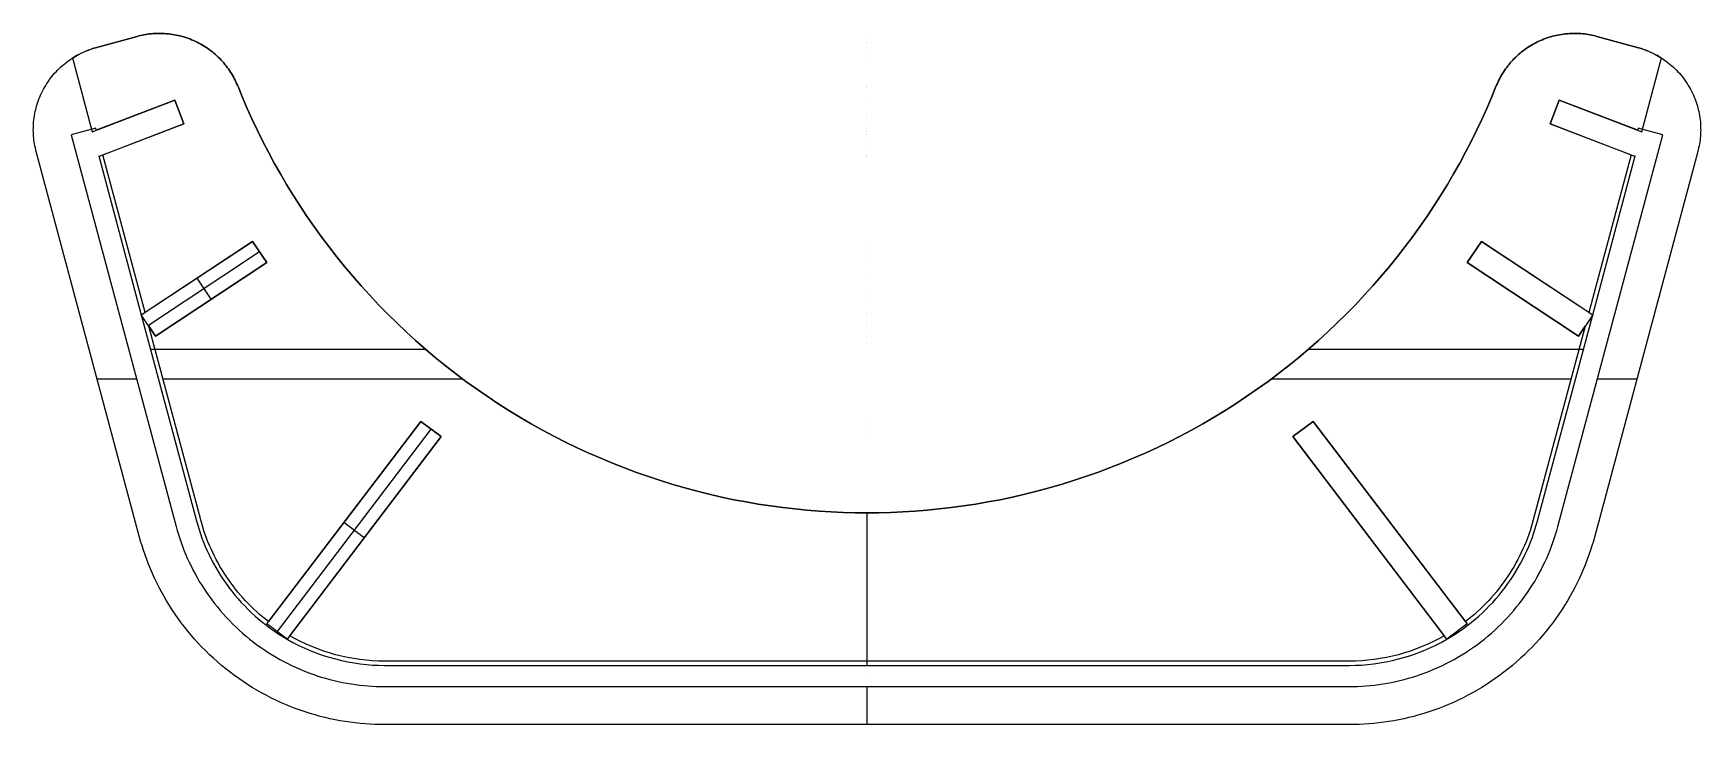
# Model space of a CAD drawing. Header units: millimetres. Extents: x -98 to 98, y 0 to 82.
import ezdxf

# ---------------------------------------------------------------- set-up
doc = ezdxf.new("R2010")
doc.units = ezdxf.units.MM
doc.layers.add('3d', color=18, linetype='Continuous', true_color=0x000000)

msp = doc.modelspace()

# ---------------------------------------------------------------- linework, layer by layer
at = {"layer": '3d'}
for points in [[(-91.13, 79.91), (-86.23, 81.26)], [(-91.13, 79.91), (-86.23, 81.26)], [(-91.13, 79.91), (-86.23, 81.26)], [(-86.23, 81.26), (-91.13, 79.91)], [(-86.23, 81.26), (-91.13, 79.91)], [(-86.23, 81.26), (-91.13, 79.91)], [(-86.23, 81.26), (-86.03, 81.31), (-85.83, 81.36), (-85.62, 81.41), (-85.41, 81.45), (-85.2, 81.49), (-84.98, 81.52), (-84.77, 81.55), (-84.55, 81.57), (-84.33, 81.59), (-84.1, 81.6), (-83.88, 81.61), (-83.66, 81.62), (-83.43, 81.62), (-83.2, 81.61), (-82.97, 81.6), (-82.74, 81.58), (-82.51, 81.56), (-82.28, 81.53), (-82.05, 81.5), (-81.82, 81.46), (-81.59, 81.42), (-81.36, 81.37), (-81.13, 81.31), (-80.91, 81.25), (-80.68, 81.19), (-80.45, 81.12), (-80.23, 81.04), (-80, 80.96), (-79.78, 80.87), (-79.56, 80.77), (-79.35, 80.68), (-79.13, 80.57), (-78.92, 80.46), (-78.71, 80.35), (-78.5, 80.23), (-78.3, 80.11), (-78.1, 79.98), (-77.9, 79.85), (-77.71, 79.71), (-77.52, 79.57), (-77.33, 79.42), (-77.15, 79.27), (-76.97, 79.12), (-76.8, 78.96), (-76.63, 78.8), (-76.46, 78.64), (-76.3, 78.47), (-76.14, 78.3), (-75.99, 78.13), (-75.84, 77.95), (-75.7, 77.78), (-75.57, 77.6), (-75.43, 77.42), (-75.3, 77.23), (-75.18, 77.05), (-75.06, 76.86), (-74.95, 76.67), (-74.84, 76.48), (-74.74, 76.29), (-74.64, 76.1), (-74.55, 75.91), (-74.46, 75.71), (-74.37, 75.52), (-74.29, 75.33)], [(-86.23, 81.26), (-86.03, 81.31), (-85.83, 81.36), (-85.62, 81.41), (-85.41, 81.45), (-85.2, 81.49), (-84.98, 81.52), (-84.77, 81.55), (-84.55, 81.57), (-84.33, 81.59), (-84.1, 81.6), (-83.88, 81.61), (-83.66, 81.62), (-83.43, 81.62), (-83.2, 81.61), (-82.97, 81.6), (-82.74, 81.58), (-82.51, 81.56), (-82.28, 81.53), (-82.05, 81.5), (-81.82, 81.46), (-81.59, 81.42), (-81.36, 81.37), (-81.13, 81.31), (-80.91, 81.25), (-80.68, 81.19), (-80.45, 81.12), (-80.23, 81.04), (-80, 80.96), (-79.78, 80.87), (-79.56, 80.77), (-79.35, 80.68), (-79.13, 80.57), (-78.92, 80.46), (-78.71, 80.35), (-78.5, 80.23), (-78.3, 80.11), (-78.1, 79.98), (-77.9, 79.85), (-77.71, 79.71), (-77.52, 79.57), (-77.33, 79.42), (-77.15, 79.27), (-76.97, 79.12), (-76.8, 78.96), (-76.63, 78.8), (-76.46, 78.64), (-76.3, 78.47), (-76.14, 78.3), (-75.99, 78.13), (-75.84, 77.95), (-75.7, 77.78), (-75.57, 77.6), (-75.43, 77.42), (-75.3, 77.23), (-75.18, 77.05), (-75.06, 76.86), (-74.95, 76.67), (-74.84, 76.48), (-74.74, 76.29), (-74.64, 76.1), (-74.55, 75.91), (-74.46, 75.71), (-74.37, 75.52), (-74.29, 75.33)], [(-86.23, 81.26), (-86.03, 81.31), (-85.83, 81.36), (-85.62, 81.41), (-85.41, 81.45), (-85.2, 81.49), (-84.98, 81.52), (-84.77, 81.55), (-84.55, 81.57), (-84.33, 81.59), (-84.1, 81.6), (-83.88, 81.61), (-83.66, 81.62), (-83.43, 81.62), (-83.2, 81.61), (-82.97, 81.6), (-82.74, 81.58), (-82.51, 81.56), (-82.28, 81.53), (-82.05, 81.5), (-81.82, 81.46), (-81.59, 81.42), (-81.36, 81.37), (-81.13, 81.31), (-80.91, 81.25), (-80.68, 81.19), (-80.45, 81.12), (-80.23, 81.04), (-80, 80.96), (-79.78, 80.87), (-79.56, 80.77), (-79.35, 80.68), (-79.13, 80.57), (-78.92, 80.46), (-78.71, 80.35), (-78.5, 80.23), (-78.3, 80.11), (-78.1, 79.98), (-77.9, 79.85), (-77.71, 79.71), (-77.52, 79.57), (-77.33, 79.42), (-77.15, 79.27), (-76.97, 79.12), (-76.8, 78.96), (-76.63, 78.8), (-76.46, 78.64), (-76.3, 78.47), (-76.14, 78.3), (-75.99, 78.13), (-75.84, 77.95), (-75.7, 77.78), (-75.57, 77.6), (-75.43, 77.42), (-75.3, 77.23), (-75.18, 77.05), (-75.06, 76.86), (-74.95, 76.67), (-74.84, 76.48), (-74.74, 76.29), (-74.64, 76.1), (-74.55, 75.91), (-74.46, 75.71), (-74.37, 75.52), (-74.29, 75.33)], [(-74.29, 75.33), (-74.37, 75.52), (-74.46, 75.71), (-74.55, 75.91), (-74.64, 76.1), (-74.74, 76.29), (-74.84, 76.48), (-74.95, 76.67), (-75.06, 76.86), (-75.18, 77.05), (-75.3, 77.23), (-75.43, 77.42), (-75.57, 77.6), (-75.7, 77.78), (-75.84, 77.95), (-75.99, 78.13), (-76.14, 78.3), (-76.3, 78.47), (-76.46, 78.64), (-76.63, 78.8), (-76.8, 78.96), (-76.97, 79.12), (-77.15, 79.27), (-77.33, 79.42), (-77.52, 79.57), (-77.71, 79.71), (-77.9, 79.85), (-78.1, 79.98), (-78.3, 80.11), (-78.5, 80.23), (-78.71, 80.35), (-78.92, 80.46), (-79.13, 80.57), (-79.35, 80.68), (-79.56, 80.77), (-79.78, 80.87), (-80, 80.96), (-80.23, 81.04), (-80.45, 81.12), (-80.68, 81.19), (-80.91, 81.25), (-81.13, 81.31), (-81.36, 81.37), (-81.59, 81.42), (-81.82, 81.46), (-82.05, 81.5), (-82.28, 81.53), (-82.51, 81.56), (-82.74, 81.58), (-82.97, 81.6), (-83.2, 81.61), (-83.43, 81.62), (-83.66, 81.62), (-83.88, 81.61), (-84.1, 81.6), (-84.33, 81.59), (-84.55, 81.57), (-84.77, 81.55), (-84.98, 81.52), (-85.2, 81.49), (-85.41, 81.45), (-85.62, 81.41), (-85.83, 81.36), (-86.03, 81.31), (-86.23, 81.26)], [(-74.29, 75.33), (-74.37, 75.52), (-74.46, 75.71), (-74.55, 75.91), (-74.64, 76.1), (-74.74, 76.29), (-74.84, 76.48), (-74.95, 76.67), (-75.06, 76.86), (-75.18, 77.05), (-75.3, 77.23), (-75.43, 77.42), (-75.57, 77.6), (-75.7, 77.78), (-75.84, 77.95), (-75.99, 78.13), (-76.14, 78.3), (-76.3, 78.47), (-76.46, 78.64), (-76.63, 78.8), (-76.8, 78.96), (-76.97, 79.12), (-77.15, 79.27), (-77.33, 79.42), (-77.52, 79.57), (-77.71, 79.71), (-77.9, 79.85), (-78.1, 79.98), (-78.3, 80.11), (-78.5, 80.23), (-78.71, 80.35), (-78.92, 80.46), (-79.13, 80.57), (-79.35, 80.68), (-79.56, 80.77), (-79.78, 80.87), (-80, 80.96), (-80.23, 81.04), (-80.45, 81.12), (-80.68, 81.19), (-80.91, 81.25), (-81.13, 81.31), (-81.36, 81.37), (-81.59, 81.42), (-81.82, 81.46), (-82.05, 81.5), (-82.28, 81.53), (-82.51, 81.56), (-82.74, 81.58), (-82.97, 81.6), (-83.2, 81.61), (-83.43, 81.62), (-83.66, 81.62), (-83.88, 81.61), (-84.1, 81.6), (-84.33, 81.59), (-84.55, 81.57), (-84.77, 81.55), (-84.98, 81.52), (-85.2, 81.49), (-85.41, 81.45), (-85.62, 81.41), (-85.83, 81.36), (-86.03, 81.31), (-86.23, 81.26)], [(-74.29, 75.33), (-74.37, 75.52), (-74.46, 75.71), (-74.55, 75.91), (-74.64, 76.1), (-74.74, 76.29), (-74.84, 76.48), (-74.95, 76.67), (-75.06, 76.86), (-75.18, 77.05), (-75.3, 77.23), (-75.43, 77.42), (-75.57, 77.6), (-75.7, 77.78), (-75.84, 77.95), (-75.99, 78.13), (-76.14, 78.3), (-76.3, 78.47), (-76.46, 78.64), (-76.63, 78.8), (-76.8, 78.96), (-76.97, 79.12), (-77.15, 79.27), (-77.33, 79.42), (-77.52, 79.57), (-77.71, 79.71), (-77.9, 79.85), (-78.1, 79.98), (-78.3, 80.11), (-78.5, 80.23), (-78.71, 80.35), (-78.92, 80.46), (-79.13, 80.57), (-79.35, 80.68), (-79.56, 80.77), (-79.78, 80.87), (-80, 80.96), (-80.23, 81.04), (-80.45, 81.12), (-80.68, 81.19), (-80.91, 81.25), (-81.13, 81.31), (-81.36, 81.37), (-81.59, 81.42), (-81.82, 81.46), (-82.05, 81.5), (-82.28, 81.53), (-82.51, 81.56), (-82.74, 81.58), (-82.97, 81.6), (-83.2, 81.61), (-83.43, 81.62), (-83.66, 81.62), (-83.88, 81.61), (-84.1, 81.6), (-84.33, 81.59), (-84.55, 81.57), (-84.77, 81.55), (-84.98, 81.52), (-85.2, 81.49), (-85.41, 81.45), (-85.62, 81.41), (-85.83, 81.36), (-86.03, 81.31), (-86.23, 81.26)], [(74.29, 75.33), (74.37, 75.52), (74.46, 75.71), (74.55, 75.91), (74.64, 76.1), (74.74, 76.29), (74.84, 76.48), (74.95, 76.67), (75.06, 76.86), (75.18, 77.05), (75.3, 77.23), (75.43, 77.42), (75.57, 77.6), (75.7, 77.78), (75.84, 77.95), (75.99, 78.13), (76.14, 78.3), (76.3, 78.47), (76.46, 78.64), (76.63, 78.8), (76.8, 78.96), (76.97, 79.12), (77.15, 79.27), (77.33, 79.42), (77.52, 79.57), (77.71, 79.71), (77.9, 79.85), (78.1, 79.98), (78.3, 80.11), (78.5, 80.23), (78.71, 80.35), (78.92, 80.46), (79.13, 80.57), (79.35, 80.68), (79.56, 80.77), (79.78, 80.87), (80, 80.96), (80.23, 81.04), (80.45, 81.12), (80.68, 81.19), (80.91, 81.25), (81.13, 81.31), (81.36, 81.37), (81.59, 81.42), (81.82, 81.46), (82.05, 81.5), (82.28, 81.53), (82.51, 81.56), (82.74, 81.58), (82.97, 81.6), (83.2, 81.61), (83.43, 81.62), (83.66, 81.62), (83.88, 81.61), (84.1, 81.6), (84.33, 81.59), (84.55, 81.57), (84.77, 81.55), (84.98, 81.52), (85.2, 81.49), (85.41, 81.45), (85.62, 81.41), (85.83, 81.36), (86.03, 81.31), (86.23, 81.26)], [(74.29, 75.33), (74.37, 75.52), (74.46, 75.71), (74.55, 75.91), (74.64, 76.1), (74.74, 76.29), (74.84, 76.48), (74.95, 76.67), (75.06, 76.86), (75.18, 77.05), (75.3, 77.23), (75.43, 77.42), (75.57, 77.6), (75.7, 77.78), (75.84, 77.95), (75.99, 78.13), (76.14, 78.3), (76.3, 78.47), (76.46, 78.64), (76.63, 78.8), (76.8, 78.96), (76.97, 79.12), (77.15, 79.27), (77.33, 79.42), (77.52, 79.57), (77.71, 79.71), (77.9, 79.85), (78.1, 79.98), (78.3, 80.11), (78.5, 80.23), (78.71, 80.35), (78.92, 80.46), (79.13, 80.57), (79.35, 80.68), (79.56, 80.77), (79.78, 80.87), (80, 80.96), (80.23, 81.04), (80.45, 81.12), (80.68, 81.19), (80.91, 81.25), (81.13, 81.31), (81.36, 81.37), (81.59, 81.42), (81.82, 81.46), (82.05, 81.5), (82.28, 81.53), (82.51, 81.56), (82.74, 81.58), (82.97, 81.6), (83.2, 81.61), (83.43, 81.62), (83.66, 81.62), (83.88, 81.61), (84.1, 81.6), (84.33, 81.59), (84.55, 81.57), (84.77, 81.55), (84.98, 81.52), (85.2, 81.49), (85.41, 81.45), (85.62, 81.41), (85.83, 81.36), (86.03, 81.31), (86.23, 81.26)], [(74.29, 75.33), (74.37, 75.52), (74.46, 75.71), (74.55, 75.91), (74.64, 76.1), (74.74, 76.29), (74.84, 76.48), (74.95, 76.67), (75.06, 76.86), (75.18, 77.05), (75.3, 77.23), (75.43, 77.42), (75.57, 77.6), (75.7, 77.78), (75.84, 77.95), (75.99, 78.13), (76.14, 78.3), (76.3, 78.47), (76.46, 78.64), (76.63, 78.8), (76.8, 78.96), (76.97, 79.12), (77.15, 79.27), (77.33, 79.42), (77.52, 79.57), (77.71, 79.71), (77.9, 79.85), (78.1, 79.98), (78.3, 80.11), (78.5, 80.23), (78.71, 80.35), (78.92, 80.46), (79.13, 80.57), (79.35, 80.68), (79.56, 80.77), (79.78, 80.87), (80, 80.96), (80.23, 81.04), (80.45, 81.12), (80.68, 81.19), (80.91, 81.25), (81.13, 81.31), (81.36, 81.37), (81.59, 81.42), (81.82, 81.46), (82.05, 81.5), (82.28, 81.53), (82.51, 81.56), (82.74, 81.58), (82.97, 81.6), (83.2, 81.61), (83.43, 81.62), (83.66, 81.62), (83.88, 81.61), (84.1, 81.6), (84.33, 81.59), (84.55, 81.57), (84.77, 81.55), (84.98, 81.52), (85.2, 81.49), (85.41, 81.45), (85.62, 81.41), (85.83, 81.36), (86.03, 81.31), (86.23, 81.26)], [(86.23, 81.26), (86.03, 81.31), (85.83, 81.36), (85.62, 81.41), (85.41, 81.45), (85.2, 81.49), (84.98, 81.52), (84.77, 81.55), (84.55, 81.57), (84.33, 81.59), (84.1, 81.6), (83.88, 81.61), (83.66, 81.62), (83.43, 81.62), (83.2, 81.61), (82.97, 81.6), (82.74, 81.58), (82.51, 81.56), (82.28, 81.53), (82.05, 81.5), (81.82, 81.46), (81.59, 81.42), (81.36, 81.37), (81.13, 81.31), (80.91, 81.25), (80.68, 81.19), (80.45, 81.12), (80.23, 81.04), (80, 80.96), (79.78, 80.87), (79.56, 80.77), (79.35, 80.68), (79.13, 80.57), (78.92, 80.46), (78.71, 80.35), (78.5, 80.23), (78.3, 80.11), (78.1, 79.98), (77.9, 79.85), (77.71, 79.71), (77.52, 79.57), (77.33, 79.42), (77.15, 79.27), (76.97, 79.12), (76.8, 78.96), (76.63, 78.8), (76.46, 78.64), (76.3, 78.47), (76.14, 78.3), (75.99, 78.13), (75.84, 77.95), (75.7, 77.78), (75.57, 77.6), (75.43, 77.42), (75.3, 77.23), (75.18, 77.05), (75.06, 76.86), (74.95, 76.67), (74.84, 76.48), (74.74, 76.29), (74.64, 76.1), (74.55, 75.91), (74.46, 75.71), (74.37, 75.52), (74.29, 75.33)], [(86.23, 81.26), (86.03, 81.31), (85.83, 81.36), (85.62, 81.41), (85.41, 81.45), (85.2, 81.49), (84.98, 81.52), (84.77, 81.55), (84.55, 81.57), (84.33, 81.59), (84.1, 81.6), (83.88, 81.61), (83.66, 81.62), (83.43, 81.62), (83.2, 81.61), (82.97, 81.6), (82.74, 81.58), (82.51, 81.56), (82.28, 81.53), (82.05, 81.5), (81.82, 81.46), (81.59, 81.42), (81.36, 81.37), (81.13, 81.31), (80.91, 81.25), (80.68, 81.19), (80.45, 81.12), (80.23, 81.04), (80, 80.96), (79.78, 80.87), (79.56, 80.77), (79.35, 80.68), (79.13, 80.57), (78.92, 80.46), (78.71, 80.35), (78.5, 80.23), (78.3, 80.11), (78.1, 79.98), (77.9, 79.85), (77.71, 79.71), (77.52, 79.57), (77.33, 79.42), (77.15, 79.27), (76.97, 79.12), (76.8, 78.96), (76.63, 78.8), (76.46, 78.64), (76.3, 78.47), (76.14, 78.3), (75.99, 78.13), (75.84, 77.95), (75.7, 77.78), (75.57, 77.6), (75.43, 77.42), (75.3, 77.23), (75.18, 77.05), (75.06, 76.86), (74.95, 76.67), (74.84, 76.48), (74.74, 76.29), (74.64, 76.1), (74.55, 75.91), (74.46, 75.71), (74.37, 75.52), (74.29, 75.33)], [(86.23, 81.26), (86.03, 81.31), (85.83, 81.36), (85.62, 81.41), (85.41, 81.45), (85.2, 81.49), (84.98, 81.52), (84.77, 81.55), (84.55, 81.57), (84.33, 81.59), (84.1, 81.6), (83.88, 81.61), (83.66, 81.62), (83.43, 81.62), (83.2, 81.61), (82.97, 81.6), (82.74, 81.58), (82.51, 81.56), (82.28, 81.53), (82.05, 81.5), (81.82, 81.46), (81.59, 81.42), (81.36, 81.37), (81.13, 81.31), (80.91, 81.25), (80.68, 81.19), (80.45, 81.12), (80.23, 81.04), (80, 80.96), (79.78, 80.87), (79.56, 80.77), (79.35, 80.68), (79.13, 80.57), (78.92, 80.46), (78.71, 80.35), (78.5, 80.23), (78.3, 80.11), (78.1, 79.98), (77.9, 79.85), (77.71, 79.71), (77.52, 79.57), (77.33, 79.42), (77.15, 79.27), (76.97, 79.12), (76.8, 78.96), (76.63, 78.8), (76.46, 78.64), (76.3, 78.47), (76.14, 78.3), (75.99, 78.13), (75.84, 77.95), (75.7, 77.78), (75.57, 77.6), (75.43, 77.42), (75.3, 77.23), (75.18, 77.05), (75.06, 76.86), (74.95, 76.67), (74.84, 76.48), (74.74, 76.29), (74.64, 76.1), (74.55, 75.91), (74.46, 75.71), (74.37, 75.52), (74.29, 75.33)], [(86.23, 81.26), (91.13, 79.91)], [(86.23, 81.26), (91.13, 79.91)], [(86.23, 81.26), (91.13, 79.91)], [(91.13, 79.91), (86.23, 81.26)], [(91.13, 79.91), (86.23, 81.26)], [(91.13, 79.91), (86.23, 81.26)], [(-98.14, 67.68), (-98.19, 67.9), (-98.24, 68.11), (-98.29, 68.33), (-98.33, 68.56), (-98.36, 68.78), (-98.4, 69.01), (-98.42, 69.24), (-98.44, 69.47), (-98.46, 69.71), (-98.47, 69.95), (-98.48, 70.19), (-98.47, 70.43), (-98.47, 70.67), (-98.45, 70.91), (-98.44, 71.16), (-98.41, 71.4), (-98.38, 71.65), (-98.34, 71.9), (-98.3, 72.14), (-98.25, 72.39), (-98.19, 72.63), (-98.13, 72.88), (-98.06, 73.12), (-97.98, 73.37), (-97.9, 73.61), (-97.81, 73.85), (-97.72, 74.09), (-97.62, 74.32), (-97.51, 74.55), (-97.4, 74.79), (-97.28, 75.01), (-97.15, 75.24), (-97.02, 75.46), (-96.89, 75.68), (-96.74, 75.89), (-96.6, 76.1), (-96.44, 76.31), (-96.29, 76.51), (-96.12, 76.71), (-95.96, 76.9), (-95.79, 77.09), (-95.61, 77.28), (-95.43, 77.45), (-95.25, 77.63), (-95.06, 77.8), (-94.87, 77.96), (-94.68, 78.11), (-94.48, 78.27), (-94.28, 78.41), (-94.08, 78.55), (-93.88, 78.68), (-93.67, 78.81), (-93.46, 78.94), (-93.26, 79.05), (-93.05, 79.16), (-92.83, 79.27), (-92.62, 79.37), (-92.41, 79.46), (-92.2, 79.55), (-91.98, 79.63), (-91.77, 79.71), (-91.56, 79.78), (-91.34, 79.85), (-91.13, 79.91)], [(-98.14, 67.68), (-98.19, 67.9), (-98.24, 68.11), (-98.29, 68.33), (-98.33, 68.56), (-98.36, 68.78), (-98.4, 69.01), (-98.42, 69.24), (-98.44, 69.47), (-98.46, 69.71), (-98.47, 69.95), (-98.48, 70.19), (-98.47, 70.43), (-98.47, 70.67), (-98.45, 70.91), (-98.44, 71.16), (-98.41, 71.4), (-98.38, 71.65), (-98.34, 71.9), (-98.3, 72.14), (-98.25, 72.39), (-98.19, 72.63), (-98.13, 72.88), (-98.06, 73.12), (-97.98, 73.37), (-97.9, 73.61), (-97.81, 73.85), (-97.72, 74.09), (-97.62, 74.32), (-97.51, 74.55), (-97.4, 74.79), (-97.28, 75.01), (-97.15, 75.24), (-97.02, 75.46), (-96.89, 75.68), (-96.74, 75.89), (-96.6, 76.1), (-96.44, 76.31), (-96.29, 76.51), (-96.12, 76.71), (-95.96, 76.9), (-95.79, 77.09), (-95.61, 77.28), (-95.43, 77.45), (-95.25, 77.63), (-95.06, 77.8), (-94.87, 77.96), (-94.68, 78.11), (-94.48, 78.27), (-94.28, 78.41), (-94.08, 78.55), (-93.88, 78.68), (-93.67, 78.81), (-93.46, 78.94), (-93.26, 79.05), (-93.05, 79.16), (-92.83, 79.27), (-92.62, 79.37), (-92.41, 79.46), (-92.2, 79.55), (-91.98, 79.63), (-91.77, 79.71), (-91.56, 79.78), (-91.34, 79.85), (-91.13, 79.91)], [(-98.14, 67.68), (-98.19, 67.9), (-98.24, 68.11), (-98.29, 68.33), (-98.33, 68.56), (-98.36, 68.78), (-98.4, 69.01), (-98.42, 69.24), (-98.44, 69.47), (-98.46, 69.71), (-98.47, 69.95), (-98.48, 70.19), (-98.47, 70.43), (-98.47, 70.67), (-98.45, 70.91), (-98.44, 71.16), (-98.41, 71.4), (-98.38, 71.65), (-98.34, 71.9), (-98.3, 72.14), (-98.25, 72.39), (-98.19, 72.63), (-98.13, 72.88), (-98.06, 73.12), (-97.98, 73.37), (-97.9, 73.61), (-97.81, 73.85), (-97.72, 74.09), (-97.62, 74.32), (-97.51, 74.55), (-97.4, 74.79), (-97.28, 75.01), (-97.15, 75.24), (-97.02, 75.46), (-96.89, 75.68), (-96.74, 75.89), (-96.6, 76.1), (-96.44, 76.31), (-96.29, 76.51), (-96.12, 76.71), (-95.96, 76.9), (-95.79, 77.09), (-95.61, 77.28), (-95.43, 77.45), (-95.25, 77.63), (-95.06, 77.8), (-94.87, 77.96), (-94.68, 78.11), (-94.48, 78.27), (-94.28, 78.41), (-94.08, 78.55), (-93.88, 78.68), (-93.67, 78.81), (-93.46, 78.94), (-93.26, 79.05), (-93.05, 79.16), (-92.83, 79.27), (-92.62, 79.37), (-92.41, 79.46), (-92.2, 79.55), (-91.98, 79.63), (-91.77, 79.71), (-91.56, 79.78), (-91.34, 79.85), (-91.13, 79.91)], [(-91.13, 79.91), (-91.31, 79.86), (-91.49, 79.81), (-91.66, 79.75), (-91.84, 79.69), (-92.01, 79.62), (-92.19, 79.55), (-92.36, 79.48), (-92.53, 79.41), (-92.7, 79.33), (-92.87, 79.25), (-93.04, 79.17), (-93.2, 79.08), (-93.36, 78.99), (-93.53, 78.9), (-93.69, 78.81), (-93.84, 78.71)], [(-91.13, 79.91), (-91.31, 79.86), (-91.49, 79.81), (-91.66, 79.75), (-91.84, 79.69), (-92.01, 79.62), (-92.19, 79.55), (-92.36, 79.48), (-92.53, 79.41), (-92.7, 79.33), (-92.87, 79.25), (-93.04, 79.17), (-93.2, 79.08), (-93.36, 78.99), (-93.53, 78.9), (-93.69, 78.81), (-93.84, 78.71)], [(-91.13, 79.91), (-91.31, 79.86), (-91.49, 79.81), (-91.66, 79.75), (-91.84, 79.69), (-92.01, 79.62), (-92.19, 79.55), (-92.36, 79.48), (-92.53, 79.41), (-92.7, 79.33), (-92.87, 79.25), (-93.04, 79.17), (-93.2, 79.08), (-93.36, 78.99), (-93.53, 78.9), (-93.69, 78.81), (-93.84, 78.71)], [(91.13, 79.91), (91.34, 79.85), (91.56, 79.78), (91.77, 79.71), (91.98, 79.63), (92.2, 79.55), (92.41, 79.46), (92.62, 79.37), (92.83, 79.27), (93.05, 79.16), (93.26, 79.05), (93.46, 78.94), (93.67, 78.81), (93.88, 78.68), (94.08, 78.55), (94.28, 78.41), (94.48, 78.27), (94.68, 78.11), (94.87, 77.96), (95.06, 77.8), (95.25, 77.63), (95.43, 77.45), (95.61, 77.28), (95.79, 77.09), (95.96, 76.9), (96.12, 76.71), (96.29, 76.51), (96.44, 76.31), (96.6, 76.1), (96.74, 75.89), (96.89, 75.68), (97.02, 75.46), (97.15, 75.24), (97.28, 75.01), (97.4, 74.79), (97.51, 74.55), (97.62, 74.32), (97.72, 74.09), (97.81, 73.85), (97.9, 73.61), (97.98, 73.37), (98.06, 73.12), (98.13, 72.88), (98.19, 72.63), (98.25, 72.39), (98.3, 72.14), (98.34, 71.9), (98.38, 71.65), (98.41, 71.4), (98.44, 71.16), (98.45, 70.91), (98.47, 70.67), (98.47, 70.43), (98.48, 70.19), (98.47, 69.95), (98.46, 69.71), (98.44, 69.47), (98.42, 69.24), (98.4, 69.01), (98.36, 68.78), (98.33, 68.56), (98.29, 68.33), (98.24, 68.11), (98.19, 67.9), (98.14, 67.68)], [(91.13, 79.91), (91.34, 79.85), (91.56, 79.78), (91.77, 79.71), (91.98, 79.63), (92.2, 79.55), (92.41, 79.46), (92.62, 79.37), (92.83, 79.27), (93.05, 79.16), (93.26, 79.05), (93.46, 78.94), (93.67, 78.81), (93.88, 78.68), (94.08, 78.55), (94.28, 78.41), (94.48, 78.27), (94.68, 78.11), (94.87, 77.96), (95.06, 77.8), (95.25, 77.63), (95.43, 77.45), (95.61, 77.28), (95.79, 77.09), (95.96, 76.9), (96.12, 76.71), (96.29, 76.51), (96.44, 76.31), (96.6, 76.1), (96.74, 75.89), (96.89, 75.68), (97.02, 75.46), (97.15, 75.24), (97.28, 75.01), (97.4, 74.79), (97.51, 74.55), (97.62, 74.32), (97.72, 74.09), (97.81, 73.85), (97.9, 73.61), (97.98, 73.37), (98.06, 73.12), (98.13, 72.88), (98.19, 72.63), (98.25, 72.39), (98.3, 72.14), (98.34, 71.9), (98.38, 71.65), (98.41, 71.4), (98.44, 71.16), (98.45, 70.91), (98.47, 70.67), (98.47, 70.43), (98.48, 70.19), (98.47, 69.95), (98.46, 69.71), (98.44, 69.47), (98.42, 69.24), (98.4, 69.01), (98.36, 68.78), (98.33, 68.56), (98.29, 68.33), (98.24, 68.11), (98.19, 67.9), (98.14, 67.68)], [(91.13, 79.91), (91.34, 79.85), (91.56, 79.78), (91.77, 79.71), (91.98, 79.63), (92.2, 79.55), (92.41, 79.46), (92.62, 79.37), (92.83, 79.27), (93.05, 79.16), (93.26, 79.05), (93.46, 78.94), (93.67, 78.81), (93.88, 78.68), (94.08, 78.55), (94.28, 78.41), (94.48, 78.27), (94.68, 78.11), (94.87, 77.96), (95.06, 77.8), (95.25, 77.63), (95.43, 77.45), (95.61, 77.28), (95.79, 77.09), (95.96, 76.9), (96.12, 76.71), (96.29, 76.51), (96.44, 76.31), (96.6, 76.1), (96.74, 75.89), (96.89, 75.68), (97.02, 75.46), (97.15, 75.24), (97.28, 75.01), (97.4, 74.79), (97.51, 74.55), (97.62, 74.32), (97.72, 74.09), (97.81, 73.85), (97.9, 73.61), (97.98, 73.37), (98.06, 73.12), (98.13, 72.88), (98.19, 72.63), (98.25, 72.39), (98.3, 72.14), (98.34, 71.9), (98.38, 71.65), (98.41, 71.4), (98.44, 71.16), (98.45, 70.91), (98.47, 70.67), (98.47, 70.43), (98.48, 70.19), (98.47, 69.95), (98.46, 69.71), (98.44, 69.47), (98.42, 69.24), (98.4, 69.01), (98.36, 68.78), (98.33, 68.56), (98.29, 68.33), (98.24, 68.11), (98.19, 67.9), (98.14, 67.68)], [(93.84, 78.71), (93.69, 78.81), (93.53, 78.9), (93.36, 78.99), (93.2, 79.08), (93.04, 79.17), (92.87, 79.25), (92.7, 79.33), (92.53, 79.41), (92.36, 79.48), (92.19, 79.55), (92.01, 79.62), (91.84, 79.69), (91.66, 79.75), (91.49, 79.81), (91.31, 79.86), (91.13, 79.91)], [(93.84, 78.71), (93.69, 78.81), (93.53, 78.9), (93.36, 78.99), (93.2, 79.08), (93.04, 79.17), (92.87, 79.25), (92.7, 79.33), (92.53, 79.41), (92.36, 79.48), (92.19, 79.55), (92.01, 79.62), (91.84, 79.69), (91.66, 79.75), (91.49, 79.81), (91.31, 79.86), (91.13, 79.91)], [(93.84, 78.71), (93.69, 78.81), (93.53, 78.9), (93.36, 78.99), (93.2, 79.08), (93.04, 79.17), (92.87, 79.25), (92.7, 79.33), (92.53, 79.41), (92.36, 79.48), (92.19, 79.55), (92.01, 79.62), (91.84, 79.69), (91.66, 79.75), (91.49, 79.81), (91.31, 79.86), (91.13, 79.91)], [(-93.84, 78.71), (-91.51, 69.99)], [(-93.84, 78.71), (-91.51, 69.99)], [(-93.84, 78.71), (-91.51, 69.99)], [(91.51, 69.99), (93.84, 78.71)], [(91.51, 69.99), (93.84, 78.71)], [(91.51, 69.99), (93.84, 78.71)], [(-74.29, 75.33), (-73.76, 74.03), (-73.2, 72.73), (-72.62, 71.43), (-72.01, 70.14), (-71.37, 68.86), (-70.71, 67.58), (-70.02, 66.3), (-69.3, 65.04), (-68.56, 63.78), (-67.8, 62.53), (-67, 61.29), (-66.19, 60.06), (-65.34, 58.84), (-64.47, 57.64), (-63.58, 56.44), (-62.66, 55.26), (-61.71, 54.09), (-60.75, 52.94), (-59.75, 51.81), (-58.74, 50.69), (-57.7, 49.58), (-56.63, 48.5), (-55.55, 47.43), (-54.44, 46.38), (-53.32, 45.36), (-52.17, 44.35), (-51, 43.36), (-49.81, 42.4), (-48.6, 41.45), (-47.37, 40.53), (-46.13, 39.64), (-44.87, 38.77), (-43.59, 37.92), (-42.29, 37.09), (-40.99, 36.3), (-39.66, 35.52), (-38.33, 34.78), (-36.98, 34.06), (-35.61, 33.36), (-34.24, 32.7), (-32.86, 32.06), (-31.46, 31.45), (-30.06, 30.86), (-28.65, 30.31), (-27.24, 29.78), (-25.81, 29.28), (-24.38, 28.81), (-22.95, 28.36), (-21.51, 27.95), (-20.07, 27.56), (-18.63, 27.2), (-17.18, 26.87), (-15.74, 26.56), (-14.29, 26.29), (-12.85, 26.04), (-11.4, 25.82), (-9.96, 25.62), (-8.53, 25.46), (-7.09, 25.31), (-5.66, 25.2), (-4.24, 25.11), (-2.82, 25.05), (-1.41, 25.01), (0, 25), (1.41, 25.01), (2.82, 25.05), (4.24, 25.11), (5.66, 25.2), (7.09, 25.31), (8.53, 25.46), (9.96, 25.62), (11.4, 25.82), (12.85, 26.04), (14.29, 26.29), (15.74, 26.56), (17.18, 26.87), (18.63, 27.2), (20.07, 27.56), (21.51, 27.95), (22.95, 28.36), (24.38, 28.81), (25.81, 29.28), (27.24, 29.78), (28.65, 30.31), (30.06, 30.86), (31.46, 31.45), (32.86, 32.06), (34.24, 32.7), (35.61, 33.36), (36.98, 34.06), (38.33, 34.78), (39.66, 35.52), (40.99, 36.3), (42.29, 37.09), (43.59, 37.92), (44.87, 38.77), (46.13, 39.64), (47.37, 40.53), (48.6, 41.45), (49.81, 42.4), (51, 43.36), (52.17, 44.35), (53.32, 45.36), (54.44, 46.38), (55.55, 47.43), (56.63, 48.5), (57.7, 49.58), (58.74, 50.69), (59.75, 51.81), (60.75, 52.94), (61.71, 54.09), (62.66, 55.26), (63.58, 56.44), (64.47, 57.64), (65.34, 58.84), (66.19, 60.06), (67, 61.29), (67.8, 62.53), (68.56, 63.78), (69.3, 65.04), (70.02, 66.3), (70.71, 67.58), (71.37, 68.86), (72.01, 70.14), (72.62, 71.43), (73.2, 72.73), (73.76, 74.03), (74.29, 75.33)], [(-74.29, 75.33), (-73.76, 74.03), (-73.2, 72.73), (-72.62, 71.43), (-72.01, 70.14), (-71.37, 68.86), (-70.71, 67.58), (-70.02, 66.3), (-69.3, 65.04), (-68.56, 63.78), (-67.8, 62.53), (-67, 61.29), (-66.19, 60.06), (-65.34, 58.84), (-64.47, 57.64), (-63.58, 56.44), (-62.66, 55.26), (-61.71, 54.09), (-60.75, 52.94), (-59.75, 51.81), (-58.74, 50.69), (-57.7, 49.58), (-56.63, 48.5), (-55.55, 47.43), (-54.44, 46.38), (-53.32, 45.36), (-52.17, 44.35), (-51, 43.36), (-49.81, 42.4), (-48.6, 41.45), (-47.37, 40.53), (-46.13, 39.64), (-44.87, 38.77), (-43.59, 37.92), (-42.29, 37.09), (-40.99, 36.3), (-39.66, 35.52), (-38.33, 34.78), (-36.98, 34.06), (-35.61, 33.36), (-34.24, 32.7), (-32.86, 32.06), (-31.46, 31.45), (-30.06, 30.86), (-28.65, 30.31), (-27.24, 29.78), (-25.81, 29.28), (-24.38, 28.81), (-22.95, 28.36), (-21.51, 27.95), (-20.07, 27.56), (-18.63, 27.2), (-17.18, 26.87), (-15.74, 26.56), (-14.29, 26.29), (-12.85, 26.04), (-11.4, 25.82), (-9.96, 25.62), (-8.53, 25.46), (-7.09, 25.31), (-5.66, 25.2), (-4.24, 25.11), (-2.82, 25.05), (-1.41, 25.01), (0, 25), (1.41, 25.01), (2.82, 25.05), (4.24, 25.11), (5.66, 25.2), (7.09, 25.31), (8.53, 25.46), (9.96, 25.62), (11.4, 25.82), (12.85, 26.04), (14.29, 26.29), (15.74, 26.56), (17.18, 26.87), (18.63, 27.2), (20.07, 27.56), (21.51, 27.95), (22.95, 28.36), (24.38, 28.81), (25.81, 29.28), (27.24, 29.78), (28.65, 30.31), (30.06, 30.86), (31.46, 31.45), (32.86, 32.06), (34.24, 32.7), (35.61, 33.36), (36.98, 34.06), (38.33, 34.78), (39.66, 35.52), (40.99, 36.3), (42.29, 37.09), (43.59, 37.92), (44.87, 38.77), (46.13, 39.64), (47.37, 40.53), (48.6, 41.45), (49.81, 42.4), (51, 43.36), (52.17, 44.35), (53.32, 45.36), (54.44, 46.38), (55.55, 47.43), (56.63, 48.5), (57.7, 49.58), (58.74, 50.69), (59.75, 51.81), (60.75, 52.94), (61.71, 54.09), (62.66, 55.26), (63.58, 56.44), (64.47, 57.64), (65.34, 58.84), (66.19, 60.06), (67, 61.29), (67.8, 62.53), (68.56, 63.78), (69.3, 65.04), (70.02, 66.3), (70.71, 67.58), (71.37, 68.86), (72.01, 70.14), (72.62, 71.43), (73.2, 72.73), (73.76, 74.03), (74.29, 75.33)], [(-74.29, 75.33), (-73.76, 74.03), (-73.2, 72.73), (-72.62, 71.43), (-72.01, 70.14), (-71.37, 68.86), (-70.71, 67.58), (-70.02, 66.3), (-69.3, 65.04), (-68.56, 63.78), (-67.8, 62.53), (-67, 61.29), (-66.19, 60.06), (-65.34, 58.84), (-64.47, 57.64), (-63.58, 56.44), (-62.66, 55.26), (-61.71, 54.09), (-60.75, 52.94), (-59.75, 51.81), (-58.74, 50.69), (-57.7, 49.58), (-56.63, 48.5), (-55.55, 47.43), (-54.44, 46.38), (-53.32, 45.36), (-52.17, 44.35), (-51, 43.36), (-49.81, 42.4), (-48.6, 41.45), (-47.37, 40.53), (-46.13, 39.64), (-44.87, 38.77), (-43.59, 37.92), (-42.29, 37.09), (-40.99, 36.3), (-39.66, 35.52), (-38.33, 34.78), (-36.98, 34.06), (-35.61, 33.36), (-34.24, 32.7), (-32.86, 32.06), (-31.46, 31.45), (-30.06, 30.86), (-28.65, 30.31), (-27.24, 29.78), (-25.81, 29.28), (-24.38, 28.81), (-22.95, 28.36), (-21.51, 27.95), (-20.07, 27.56), (-18.63, 27.2), (-17.18, 26.87), (-15.74, 26.56), (-14.29, 26.29), (-12.85, 26.04), (-11.4, 25.82), (-9.96, 25.62), (-8.53, 25.46), (-7.09, 25.31), (-5.66, 25.2), (-4.24, 25.11), (-2.82, 25.05), (-1.41, 25.01), (0, 25), (1.41, 25.01), (2.82, 25.05), (4.24, 25.11), (5.66, 25.2), (7.09, 25.31), (8.53, 25.46), (9.96, 25.62), (11.4, 25.82), (12.85, 26.04), (14.29, 26.29), (15.74, 26.56), (17.18, 26.87), (18.63, 27.2), (20.07, 27.56), (21.51, 27.95), (22.95, 28.36), (24.38, 28.81), (25.81, 29.28), (27.24, 29.78), (28.65, 30.31), (30.06, 30.86), (31.46, 31.45), (32.86, 32.06), (34.24, 32.7), (35.61, 33.36), (36.98, 34.06), (38.33, 34.78), (39.66, 35.52), (40.99, 36.3), (42.29, 37.09), (43.59, 37.92), (44.87, 38.77), (46.13, 39.64), (47.37, 40.53), (48.6, 41.45), (49.81, 42.4), (51, 43.36), (52.17, 44.35), (53.32, 45.36), (54.44, 46.38), (55.55, 47.43), (56.63, 48.5), (57.7, 49.58), (58.74, 50.69), (59.75, 51.81), (60.75, 52.94), (61.71, 54.09), (62.66, 55.26), (63.58, 56.44), (64.47, 57.64), (65.34, 58.84), (66.19, 60.06), (67, 61.29), (67.8, 62.53), (68.56, 63.78), (69.3, 65.04), (70.02, 66.3), (70.71, 67.58), (71.37, 68.86), (72.01, 70.14), (72.62, 71.43), (73.2, 72.73), (73.76, 74.03), (74.29, 75.33)], [(74.29, 75.33), (73.76, 74.03), (73.2, 72.73), (72.62, 71.43), (72.01, 70.14), (71.37, 68.86), (70.71, 67.58), (70.02, 66.3), (69.3, 65.04), (68.56, 63.78), (67.8, 62.53), (67, 61.29), (66.19, 60.06), (65.34, 58.84), (64.47, 57.64), (63.58, 56.44), (62.66, 55.26), (61.71, 54.09), (60.75, 52.94), (59.75, 51.81), (58.74, 50.69), (57.7, 49.58), (56.63, 48.5), (55.55, 47.43), (54.44, 46.38), (53.32, 45.36), (52.17, 44.35), (51, 43.36), (49.81, 42.4), (48.6, 41.45), (47.37, 40.53), (46.13, 39.64), (44.87, 38.77), (43.59, 37.92), (42.29, 37.09), (40.99, 36.3), (39.66, 35.52), (38.33, 34.78), (36.98, 34.06), (35.61, 33.36), (34.24, 32.7), (32.86, 32.06), (31.46, 31.45), (30.06, 30.86), (28.65, 30.31), (27.24, 29.78), (25.81, 29.28), (24.38, 28.81), (22.95, 28.36), (21.51, 27.95), (20.07, 27.56), (18.63, 27.2), (17.18, 26.87), (15.74, 26.56), (14.29, 26.29), (12.85, 26.04), (11.4, 25.82), (9.96, 25.62), (8.53, 25.46), (7.09, 25.31), (5.66, 25.2), (4.24, 25.11), (2.82, 25.05), (1.41, 25.01), (0, 25), (-1.41, 25.01), (-2.82, 25.05), (-4.24, 25.11), (-5.66, 25.2), (-7.09, 25.31), (-8.53, 25.46), (-9.96, 25.62), (-11.4, 25.82), (-12.85, 26.04), (-14.29, 26.29), (-15.74, 26.56), (-17.18, 26.87), (-18.63, 27.2), (-20.07, 27.56), (-21.51, 27.95), (-22.95, 28.36), (-24.38, 28.81), (-25.81, 29.28), (-27.24, 29.78), (-28.65, 30.31), (-30.06, 30.86), (-31.46, 31.45), (-32.86, 32.06), (-34.24, 32.7), (-35.61, 33.36), (-36.98, 34.06), (-38.33, 34.78), (-39.66, 35.52), (-40.99, 36.3), (-42.29, 37.09), (-43.59, 37.92), (-44.87, 38.77), (-46.13, 39.64), (-47.37, 40.53), (-48.6, 41.45), (-49.81, 42.4), (-51, 43.36), (-52.17, 44.35), (-53.32, 45.36), (-54.44, 46.38), (-55.55, 47.43), (-56.63, 48.5), (-57.7, 49.58), (-58.74, 50.69), (-59.75, 51.81), (-60.75, 52.94), (-61.71, 54.09), (-62.66, 55.26), (-63.58, 56.44), (-64.47, 57.64), (-65.34, 58.84), (-66.19, 60.06), (-67, 61.29), (-67.8, 62.53), (-68.56, 63.78), (-69.3, 65.04), (-70.02, 66.3), (-70.71, 67.58), (-71.37, 68.86), (-72.01, 70.14), (-72.62, 71.43), (-73.2, 72.73), (-73.76, 74.03), (-74.29, 75.33)], [(74.29, 75.33), (73.76, 74.03), (73.2, 72.73), (72.62, 71.43), (72.01, 70.14), (71.37, 68.86), (70.71, 67.58), (70.02, 66.3), (69.3, 65.04), (68.56, 63.78), (67.8, 62.53), (67, 61.29), (66.19, 60.06), (65.34, 58.84), (64.47, 57.64), (63.58, 56.44), (62.66, 55.26), (61.71, 54.09), (60.75, 52.94), (59.75, 51.81), (58.74, 50.69), (57.7, 49.58), (56.63, 48.5), (55.55, 47.43), (54.44, 46.38), (53.32, 45.36), (52.17, 44.35), (51, 43.36), (49.81, 42.4), (48.6, 41.45), (47.37, 40.53), (46.13, 39.64), (44.87, 38.77), (43.59, 37.92), (42.29, 37.09), (40.99, 36.3), (39.66, 35.52), (38.33, 34.78), (36.98, 34.06), (35.61, 33.36), (34.24, 32.7), (32.86, 32.06), (31.46, 31.45), (30.06, 30.86), (28.65, 30.31), (27.24, 29.78), (25.81, 29.28), (24.38, 28.81), (22.95, 28.36), (21.51, 27.95), (20.07, 27.56), (18.63, 27.2), (17.18, 26.87), (15.74, 26.56), (14.29, 26.29), (12.85, 26.04), (11.4, 25.82), (9.96, 25.62), (8.53, 25.46), (7.09, 25.31), (5.66, 25.2), (4.24, 25.11), (2.82, 25.05), (1.41, 25.01), (0, 25), (-1.41, 25.01), (-2.82, 25.05), (-4.24, 25.11), (-5.66, 25.2), (-7.09, 25.31), (-8.53, 25.46), (-9.96, 25.62), (-11.4, 25.82), (-12.85, 26.04), (-14.29, 26.29), (-15.74, 26.56), (-17.18, 26.87), (-18.63, 27.2), (-20.07, 27.56), (-21.51, 27.95), (-22.95, 28.36), (-24.38, 28.81), (-25.81, 29.28), (-27.24, 29.78), (-28.65, 30.31), (-30.06, 30.86), (-31.46, 31.45), (-32.86, 32.06), (-34.24, 32.7), (-35.61, 33.36), (-36.98, 34.06), (-38.33, 34.78), (-39.66, 35.52), (-40.99, 36.3), (-42.29, 37.09), (-43.59, 37.92), (-44.87, 38.77), (-46.13, 39.64), (-47.37, 40.53), (-48.6, 41.45), (-49.81, 42.4), (-51, 43.36), (-52.17, 44.35), (-53.32, 45.36), (-54.44, 46.38), (-55.55, 47.43), (-56.63, 48.5), (-57.7, 49.58), (-58.74, 50.69), (-59.75, 51.81), (-60.75, 52.94), (-61.71, 54.09), (-62.66, 55.26), (-63.58, 56.44), (-64.47, 57.64), (-65.34, 58.84), (-66.19, 60.06), (-67, 61.29), (-67.8, 62.53), (-68.56, 63.78), (-69.3, 65.04), (-70.02, 66.3), (-70.71, 67.58), (-71.37, 68.86), (-72.01, 70.14), (-72.62, 71.43), (-73.2, 72.73), (-73.76, 74.03), (-74.29, 75.33)], [(74.29, 75.33), (73.76, 74.03), (73.2, 72.73), (72.62, 71.43), (72.01, 70.14), (71.37, 68.86), (70.71, 67.58), (70.02, 66.3), (69.3, 65.04), (68.56, 63.78), (67.8, 62.53), (67, 61.29), (66.19, 60.06), (65.34, 58.84), (64.47, 57.64), (63.58, 56.44), (62.66, 55.26), (61.71, 54.09), (60.75, 52.94), (59.75, 51.81), (58.74, 50.69), (57.7, 49.58), (56.63, 48.5), (55.55, 47.43), (54.44, 46.38), (53.32, 45.36), (52.17, 44.35), (51, 43.36), (49.81, 42.4), (48.6, 41.45), (47.37, 40.53), (46.13, 39.64), (44.87, 38.77), (43.59, 37.92), (42.29, 37.09), (40.99, 36.3), (39.66, 35.52), (38.33, 34.78), (36.98, 34.06), (35.61, 33.36), (34.24, 32.7), (32.86, 32.06), (31.46, 31.45), (30.06, 30.86), (28.65, 30.31), (27.24, 29.78), (25.81, 29.28), (24.38, 28.81), (22.95, 28.36), (21.51, 27.95), (20.07, 27.56), (18.63, 27.2), (17.18, 26.87), (15.74, 26.56), (14.29, 26.29), (12.85, 26.04), (11.4, 25.82), (9.96, 25.62), (8.53, 25.46), (7.09, 25.31), (5.66, 25.2), (4.24, 25.11), (2.82, 25.05), (1.41, 25.01), (0, 25), (-1.41, 25.01), (-2.82, 25.05), (-4.24, 25.11), (-5.66, 25.2), (-7.09, 25.31), (-8.53, 25.46), (-9.96, 25.62), (-11.4, 25.82), (-12.85, 26.04), (-14.29, 26.29), (-15.74, 26.56), (-17.18, 26.87), (-18.63, 27.2), (-20.07, 27.56), (-21.51, 27.95), (-22.95, 28.36), (-24.38, 28.81), (-25.81, 29.28), (-27.24, 29.78), (-28.65, 30.31), (-30.06, 30.86), (-31.46, 31.45), (-32.86, 32.06), (-34.24, 32.7), (-35.61, 33.36), (-36.98, 34.06), (-38.33, 34.78), (-39.66, 35.52), (-40.99, 36.3), (-42.29, 37.09), (-43.59, 37.92), (-44.87, 38.77), (-46.13, 39.64), (-47.37, 40.53), (-48.6, 41.45), (-49.81, 42.4), (-51, 43.36), (-52.17, 44.35), (-53.32, 45.36), (-54.44, 46.38), (-55.55, 47.43), (-56.63, 48.5), (-57.7, 49.58), (-58.74, 50.69), (-59.75, 51.81), (-60.75, 52.94), (-61.71, 54.09), (-62.66, 55.26), (-63.58, 56.44), (-64.47, 57.64), (-65.34, 58.84), (-66.19, 60.06), (-67, 61.29), (-67.8, 62.53), (-68.56, 63.78), (-69.3, 65.04), (-70.02, 66.3), (-70.71, 67.58), (-71.37, 68.86), (-72.01, 70.14), (-72.62, 71.43), (-73.2, 72.73), (-73.76, 74.03), (-74.29, 75.33)], [(-91.51, 69.99), (-81.77, 73.72)], [(-91.51, 69.99), (-81.77, 73.72)], [(-81.77, 73.72), (-91.04, 70.17)], [(-81.77, 73.72), (-91.04, 70.17)], [(-80.7, 70.92), (-81.77, 73.72)], [(-80.7, 70.92), (-81.77, 73.72)], [(-81.77, 73.72), (-80.7, 70.92)], [(-81.77, 73.72), (-80.7, 70.92)], [(81.77, 73.72), (80.7, 70.92)], [(81.77, 73.72), (80.7, 70.92)], [(80.7, 70.92), (81.77, 73.72)], [(80.7, 70.92), (81.77, 73.72)], [(91.04, 70.17), (81.77, 73.72)], [(91.04, 70.17), (81.77, 73.72)], [(81.77, 73.72), (91.51, 69.99)], [(81.77, 73.72), (91.51, 69.99)], [(-80.7, 70.92), (-90.72, 67.08)], [(-80.7, 70.92), (-90.72, 67.08)], [(-90.26, 67.26), (-80.7, 70.92)], [(-90.26, 67.26), (-80.7, 70.92)], [(80.7, 70.92), (90.26, 67.26)], [(80.7, 70.92), (90.26, 67.26)], [(90.72, 67.08), (80.7, 70.92)], [(90.72, 67.08), (80.7, 70.92)], [(-91.1, 70.41), (-94, 69.63)], [(-91.1, 70.41), (-94, 69.63)], [(-94, 69.63), (-81.61, 23.4)], [(-94, 69.63), (-81.61, 23.4)], [(-91.04, 70.17), (-91.1, 70.41)], [(-91.04, 70.17), (-91.1, 70.41)], [(81.61, 23.4), (94, 69.63)], [(81.61, 23.4), (94, 69.63)], [(91.1, 70.41), (91.04, 70.17)], [(91.1, 70.41), (91.04, 70.17)], [(94, 69.63), (91.1, 70.41)], [(94, 69.63), (91.1, 70.41)], [(-85.96, 22.24), (-98.14, 67.68)], [(-85.96, 22.24), (-98.14, 67.68)], [(-85.96, 22.24), (-98.14, 67.68)], [(-90.72, 67.08), (-90.75, 67.15)], [(-90.72, 67.08), (-90.75, 67.15)], [(-90.75, 67.15), (-85.72, 48.38)], [(-90.75, 67.15), (-85.72, 48.38)], [(-90.75, 67.15), (-85.72, 48.38)], [(-85.28, 48.67), (-90.26, 67.26)], [(-85.28, 48.67), (-90.26, 67.26)], [(90.26, 67.26), (85.28, 48.67)], [(90.26, 67.26), (85.28, 48.67)], [(85.72, 48.38), (90.75, 67.15)], [(85.72, 48.38), (90.75, 67.15)], [(85.72, 48.38), (90.75, 67.15)], [(98.14, 67.68), (85.96, 22.24)], [(98.14, 67.68), (85.96, 22.24)], [(98.14, 67.68), (85.96, 22.24)], [(90.75, 67.15), (90.72, 67.08)], [(90.75, 67.15), (90.72, 67.08)], [(-85.72, 48.38), (-72.59, 57.05)], [(-85.72, 48.38), (-72.59, 57.05)], [(-85.72, 48.38), (-72.59, 57.05)], [(-85.72, 48.38), (-72.59, 57.05)], [(-85.72, 48.38), (-72.59, 57.05)], [(-72.59, 57.05), (-85.28, 48.67)], [(-72.59, 57.05), (-85.28, 48.67)], [(-71.76, 55.81), (-84.89, 47.13)], [(-71.76, 55.81), (-84.89, 47.13)], [(-72.59, 57.05), (-70.9, 54.57)], [(-72.59, 57.05), (-70.9, 54.57)], [(-72.59, 57.05), (-70.9, 54.57)], [(-70.9, 54.57), (-72.59, 57.05)], [(-70.9, 54.57), (-72.59, 57.05)], [(-72.59, 57.05), (-70.9, 54.57)], [(-72.59, 57.05), (-70.9, 54.57)], [(72.59, 57.05), (70.9, 54.57)], [(72.59, 57.05), (70.9, 54.57)], [(70.9, 54.57), (72.59, 57.05)], [(70.9, 54.57), (72.59, 57.05)], [(85.28, 48.67), (72.59, 57.05)], [(85.28, 48.67), (72.59, 57.05)], [(72.59, 57.05), (85.72, 48.38)], [(72.59, 57.05), (85.72, 48.38)], [(-70.9, 54.57), (-84.06, 45.88)], [(-70.9, 54.57), (-84.06, 45.88)], [(-70.9, 54.57), (-84.06, 45.88)], [(-84.06, 45.88), (-70.9, 54.57)], [(-84.06, 45.88), (-70.9, 54.57)], [(-70.9, 54.57), (-84.06, 45.88)], [(-70.9, 54.57), (-84.06, 45.88)], [(70.9, 54.57), (84.06, 45.88)], [(70.9, 54.57), (84.06, 45.88)], [(84.06, 45.88), (70.9, 54.57)], [(84.06, 45.88), (70.9, 54.57)], [(-77.48, 50.23), (-79.13, 52.73)], [(-77.48, 50.23), (-79.13, 52.73)], [(-84.06, 45.88), (-85.72, 48.38)], [(-84.06, 45.88), (-85.72, 48.38)], [(-84.06, 45.88), (-85.72, 48.38)], [(-84.06, 45.88), (-85.72, 48.38)], [(-84.06, 45.88), (-85.72, 48.38)], [(-85.72, 48.38), (-79.2, 24.05)], [(-85.72, 48.38), (-79.2, 24.05)], [(-85.72, 48.38), (-79.2, 24.05)], [(79.2, 24.05), (85.72, 48.38)], [(79.2, 24.05), (85.72, 48.38)], [(79.2, 24.05), (85.72, 48.38)], [(85.72, 48.38), (84.06, 45.88)], [(85.72, 48.38), (84.06, 45.88)], [(-78.71, 24.18), (-84.85, 47.06)], [(-78.71, 24.18), (-84.85, 47.06)], [(-84.85, 47.06), (-84.06, 45.88)], [(-84.85, 47.06), (-84.06, 45.88)], [(84.85, 47.06), (78.71, 24.18)], [(84.85, 47.06), (78.71, 24.18)], [(84.06, 45.88), (84.85, 47.06)], [(84.06, 45.88), (84.85, 47.06)], [(-52.12, 44.31), (-84.63, 44.31)], [(-52.12, 44.31), (-84.63, 44.31)], [(84.63, 44.31), (52.12, 44.31)], [(84.63, 44.31), (52.12, 44.31)], [(-90.93, 40.81), (-86.28, 40.81)], [(-90.93, 40.81), (-86.28, 40.81)], [(-83.17, 40.81), (-47.74, 40.81)], [(-83.17, 40.81), (-47.74, 40.81)], [(47.74, 40.81), (83.17, 40.81)], [(47.74, 40.81), (83.17, 40.81)], [(86.28, 40.81), (90.93, 40.81)], [(86.28, 40.81), (90.93, 40.81)], [(-70.89, 11.91), (-52.71, 35.78)], [(-70.89, 11.91), (-52.71, 35.78)], [(-70.89, 11.91), (-52.71, 35.78)], [(-70.89, 11.91), (-52.71, 35.78)], [(-70.89, 11.91), (-52.71, 35.78)], [(-52.71, 35.78), (-70.69, 12.16)], [(-52.71, 35.78), (-70.69, 12.16)], [(-52.71, 35.78), (-50.29, 34.01)], [(-52.71, 35.78), (-50.29, 34.01)], [(-52.71, 35.78), (-50.29, 34.01)], [(-50.29, 34.01), (-52.71, 35.78)], [(-50.29, 34.01), (-52.71, 35.78)], [(-52.71, 35.78), (-50.29, 34.01)], [(-52.71, 35.78), (-50.29, 34.01)], [(52.71, 35.78), (50.29, 34.01)], [(52.71, 35.78), (50.29, 34.01)], [(50.29, 34.01), (52.71, 35.78)], [(50.29, 34.01), (52.71, 35.78)], [(70.69, 12.16), (52.71, 35.78)], [(70.69, 12.16), (52.71, 35.78)], [(52.71, 35.78), (70.89, 11.91)], [(52.71, 35.78), (70.89, 11.91)], [(-51.51, 34.88), (-69.69, 11)], [(-51.51, 34.88), (-69.69, 11)], [(-50.29, 34.01), (-68.5, 10.09)], [(-50.29, 34.01), (-68.5, 10.09)], [(-50.29, 34.01), (-68.5, 10.09)], [(-50.29, 34.01), (-68.5, 10.09)], [(-50.29, 34.01), (-68.5, 10.09)], [(-68.19, 10.49), (-50.29, 34.01)], [(-68.19, 10.49), (-50.29, 34.01)], [(50.29, 34.01), (68.19, 10.49)], [(50.29, 34.01), (68.19, 10.49)], [(68.5, 10.09), (50.29, 34.01)], [(68.5, 10.09), (50.29, 34.01)], [(-79.2, 24.05), (-79.06, 23.54), (-78.9, 23.04), (-78.73, 22.53), (-78.56, 22.03), (-78.36, 21.53), (-78.16, 21.03), (-77.94, 20.53), (-77.71, 20.03), (-77.46, 19.53), (-77.2, 19.04), (-76.93, 18.56), (-76.65, 18.07), (-76.35, 17.6), (-76.04, 17.12), (-75.71, 16.66), (-75.38, 16.2), (-75.03, 15.74), (-74.67, 15.3), (-74.3, 14.86), (-73.91, 14.43), (-73.51, 14.01), (-73.11, 13.6), (-72.69, 13.2), (-72.26, 12.81), (-71.82, 12.43), (-71.37, 12.06), (-70.91, 11.7), (-70.45, 11.35), (-69.97, 11.02), (-69.49, 10.7), (-69, 10.39), (-68.5, 10.09)], [(-79.2, 24.05), (-79.06, 23.54), (-78.9, 23.04), (-78.73, 22.53), (-78.56, 22.03), (-78.36, 21.53), (-78.16, 21.03), (-77.94, 20.53), (-77.71, 20.03), (-77.46, 19.53), (-77.2, 19.04), (-76.93, 18.56), (-76.65, 18.07), (-76.35, 17.6), (-76.04, 17.12), (-75.71, 16.66), (-75.38, 16.2), (-75.03, 15.74), (-74.67, 15.3), (-74.3, 14.86), (-73.91, 14.43), (-73.51, 14.01), (-73.11, 13.6), (-72.69, 13.2), (-72.26, 12.81), (-71.82, 12.43), (-71.37, 12.06), (-70.91, 11.7), (-70.45, 11.35), (-69.97, 11.02), (-69.49, 10.7), (-69, 10.39), (-68.5, 10.09)], [(-79.2, 24.05), (-79.06, 23.54), (-78.9, 23.04), (-78.73, 22.53), (-78.56, 22.03), (-78.36, 21.53), (-78.16, 21.03), (-77.94, 20.53), (-77.71, 20.03), (-77.46, 19.53), (-77.2, 19.04), (-76.93, 18.56), (-76.65, 18.07), (-76.35, 17.6), (-76.04, 17.12), (-75.71, 16.66), (-75.38, 16.2), (-75.03, 15.74), (-74.67, 15.3), (-74.3, 14.86), (-73.91, 14.43), (-73.51, 14.01), (-73.11, 13.6), (-72.69, 13.2), (-72.26, 12.81), (-71.82, 12.43), (-71.37, 12.06), (-70.91, 11.7), (-70.45, 11.35), (-69.97, 11.02), (-69.49, 10.7), (-69, 10.39), (-68.5, 10.09)], [(-70.69, 12.16), (-71.05, 12.44), (-71.4, 12.73), (-71.75, 13.02), (-72.09, 13.33), (-72.42, 13.64), (-72.75, 13.95), (-73.08, 14.28), (-73.4, 14.61), (-73.71, 14.95), (-74.01, 15.3), (-74.31, 15.65), (-74.6, 16.01), (-74.89, 16.38), (-75.16, 16.75), (-75.43, 17.13), (-75.69, 17.51), (-75.95, 17.9), (-76.19, 18.29), (-76.43, 18.69), (-76.66, 19.09), (-76.88, 19.5), (-77.09, 19.91), (-77.29, 20.32), (-77.49, 20.74), (-77.67, 21.16), (-77.85, 21.59), (-78.02, 22.01), (-78.17, 22.44), (-78.32, 22.87), (-78.46, 23.31), (-78.59, 23.74), (-78.71, 24.18)], [(-70.69, 12.16), (-71.05, 12.44), (-71.4, 12.73), (-71.75, 13.02), (-72.09, 13.33), (-72.42, 13.64), (-72.75, 13.95), (-73.08, 14.28), (-73.4, 14.61), (-73.71, 14.95), (-74.01, 15.3), (-74.31, 15.65), (-74.6, 16.01), (-74.89, 16.38), (-75.16, 16.75), (-75.43, 17.13), (-75.69, 17.51), (-75.95, 17.9), (-76.19, 18.29), (-76.43, 18.69), (-76.66, 19.09), (-76.88, 19.5), (-77.09, 19.91), (-77.29, 20.32), (-77.49, 20.74), (-77.67, 21.16), (-77.85, 21.59), (-78.02, 22.01), (-78.17, 22.44), (-78.32, 22.87), (-78.46, 23.31), (-78.59, 23.74), (-78.71, 24.18)], [(-59.39, 22.05), (-61.78, 23.87)], [(-59.39, 22.05), (-61.78, 23.87)], [(0, 25), (0, 7.5)], [(0, 25), (0, 7.5)], [(0, 25), (0, 7)], [(0, 25), (0, 7)], [(68.5, 10.09), (69, 10.39), (69.49, 10.7), (69.97, 11.02), (70.45, 11.35), (70.91, 11.7), (71.37, 12.06), (71.82, 12.43), (72.26, 12.81), (72.69, 13.2), (73.11, 13.6), (73.51, 14.01), (73.91, 14.43), (74.3, 14.86), (74.67, 15.3), (75.03, 15.74), (75.38, 16.2), (75.71, 16.66), (76.04, 17.12), (76.35, 17.6), (76.65, 18.07), (76.93, 18.56), (77.2, 19.04), (77.46, 19.53), (77.71, 20.03), (77.94, 20.53), (78.16, 21.03), (78.36, 21.53), (78.56, 22.03), (78.73, 22.53), (78.9, 23.04), (79.06, 23.54), (79.2, 24.05)], [(68.5, 10.09), (69, 10.39), (69.49, 10.7), (69.97, 11.02), (70.45, 11.35), (70.91, 11.7), (71.37, 12.06), (71.82, 12.43), (72.26, 12.81), (72.69, 13.2), (73.11, 13.6), (73.51, 14.01), (73.91, 14.43), (74.3, 14.86), (74.67, 15.3), (75.03, 15.74), (75.38, 16.2), (75.71, 16.66), (76.04, 17.12), (76.35, 17.6), (76.65, 18.07), (76.93, 18.56), (77.2, 19.04), (77.46, 19.53), (77.71, 20.03), (77.94, 20.53), (78.16, 21.03), (78.36, 21.53), (78.56, 22.03), (78.73, 22.53), (78.9, 23.04), (79.06, 23.54), (79.2, 24.05)], [(68.5, 10.09), (69, 10.39), (69.49, 10.7), (69.97, 11.02), (70.45, 11.35), (70.91, 11.7), (71.37, 12.06), (71.82, 12.43), (72.26, 12.81), (72.69, 13.2), (73.11, 13.6), (73.51, 14.01), (73.91, 14.43), (74.3, 14.86), (74.67, 15.3), (75.03, 15.74), (75.38, 16.2), (75.71, 16.66), (76.04, 17.12), (76.35, 17.6), (76.65, 18.07), (76.93, 18.56), (77.2, 19.04), (77.46, 19.53), (77.71, 20.03), (77.94, 20.53), (78.16, 21.03), (78.36, 21.53), (78.56, 22.03), (78.73, 22.53), (78.9, 23.04), (79.06, 23.54), (79.2, 24.05)], [(78.71, 24.18), (78.59, 23.74), (78.46, 23.31), (78.32, 22.87), (78.17, 22.44), (78.02, 22.01), (77.85, 21.59), (77.67, 21.16), (77.49, 20.74), (77.29, 20.32), (77.09, 19.91), (76.88, 19.5), (76.66, 19.09), (76.43, 18.69), (76.19, 18.29), (75.95, 17.9), (75.69, 17.51), (75.43, 17.13), (75.16, 16.75), (74.89, 16.38), (74.6, 16.01), (74.31, 15.65), (74.01, 15.3), (73.71, 14.95), (73.4, 14.61), (73.08, 14.28), (72.75, 13.95), (72.42, 13.64), (72.09, 13.33), (71.75, 13.02), (71.4, 12.73), (71.05, 12.44), (70.69, 12.16)], [(78.71, 24.18), (78.59, 23.74), (78.46, 23.31), (78.32, 22.87), (78.17, 22.44), (78.02, 22.01), (77.85, 21.59), (77.67, 21.16), (77.49, 20.74), (77.29, 20.32), (77.09, 19.91), (76.88, 19.5), (76.66, 19.09), (76.43, 18.69), (76.19, 18.29), (75.95, 17.9), (75.69, 17.51), (75.43, 17.13), (75.16, 16.75), (74.89, 16.38), (74.6, 16.01), (74.31, 15.65), (74.01, 15.3), (73.71, 14.95), (73.4, 14.61), (73.08, 14.28), (72.75, 13.95), (72.42, 13.64), (72.09, 13.33), (71.75, 13.02), (71.4, 12.73), (71.05, 12.44), (70.69, 12.16)], [(-56.98, 0), (-57.55, 0.01), (-58.13, 0.02), (-58.71, 0.05), (-59.29, 0.09), (-59.87, 0.14), (-60.46, 0.2), (-61.05, 0.28), (-61.64, 0.36), (-62.23, 0.46), (-62.82, 0.57), (-63.41, 0.7), (-64.01, 0.83), (-64.6, 0.98), (-65.19, 1.14), (-65.78, 1.32), (-66.37, 1.51), (-66.95, 1.71), (-67.54, 1.92), (-68.12, 2.14), (-68.7, 2.38), (-69.27, 2.63), (-69.84, 2.9), (-70.41, 3.17), (-70.97, 3.46), (-71.53, 3.76), (-72.08, 4.08), (-72.62, 4.4), (-73.16, 4.74), (-73.69, 5.09), (-74.22, 5.45), (-74.73, 5.82), (-75.24, 6.2), (-75.74, 6.59), (-76.24, 7), (-76.72, 7.41), (-77.19, 7.83), (-77.66, 8.26), (-78.11, 8.71), (-78.56, 9.16), (-78.99, 9.62), (-79.42, 10.09), (-79.83, 10.56), (-80.23, 11.04), (-80.62, 11.53), (-81, 12.03), (-81.37, 12.53), (-81.73, 13.04), (-82.07, 13.56), (-82.41, 14.08), (-82.73, 14.6), (-83.04, 15.13), (-83.33, 15.67), (-83.62, 16.2), (-83.89, 16.74), (-84.15, 17.28), (-84.4, 17.83), (-84.64, 18.38), (-84.86, 18.93), (-85.07, 19.48), (-85.27, 20.03), (-85.46, 20.58), (-85.64, 21.13), (-85.8, 21.68), (-85.96, 22.24)], [(-56.98, 0), (-57.55, 0.01), (-58.13, 0.02), (-58.71, 0.05), (-59.29, 0.09), (-59.87, 0.14), (-60.46, 0.2), (-61.05, 0.28), (-61.64, 0.36), (-62.23, 0.46), (-62.82, 0.57), (-63.41, 0.7), (-64.01, 0.83), (-64.6, 0.98), (-65.19, 1.14), (-65.78, 1.32), (-66.37, 1.51), (-66.95, 1.71), (-67.54, 1.92), (-68.12, 2.14), (-68.7, 2.38), (-69.27, 2.63), (-69.84, 2.9), (-70.41, 3.17), (-70.97, 3.46), (-71.53, 3.76), (-72.08, 4.08), (-72.62, 4.4), (-73.16, 4.74), (-73.69, 5.09), (-74.22, 5.45), (-74.73, 5.82), (-75.24, 6.2), (-75.74, 6.59), (-76.24, 7), (-76.72, 7.41), (-77.19, 7.83), (-77.66, 8.26), (-78.11, 8.71), (-78.56, 9.16), (-78.99, 9.62), (-79.42, 10.09), (-79.83, 10.56), (-80.23, 11.04), (-80.62, 11.53), (-81, 12.03), (-81.37, 12.53), (-81.73, 13.04), (-82.07, 13.56), (-82.41, 14.08), (-82.73, 14.6), (-83.04, 15.13), (-83.33, 15.67), (-83.62, 16.2), (-83.89, 16.74), (-84.15, 17.28), (-84.4, 17.83), (-84.64, 18.38), (-84.86, 18.93), (-85.07, 19.48), (-85.27, 20.03), (-85.46, 20.58), (-85.64, 21.13), (-85.8, 21.68), (-85.96, 22.24)], [(-56.98, 0), (-57.55, 0.01), (-58.13, 0.02), (-58.71, 0.05), (-59.29, 0.09), (-59.87, 0.14), (-60.46, 0.2), (-61.05, 0.28), (-61.64, 0.36), (-62.23, 0.46), (-62.82, 0.57), (-63.41, 0.7), (-64.01, 0.83), (-64.6, 0.98), (-65.19, 1.14), (-65.78, 1.32), (-66.37, 1.51), (-66.95, 1.71), (-67.54, 1.92), (-68.12, 2.14), (-68.7, 2.38), (-69.27, 2.63), (-69.84, 2.9), (-70.41, 3.17), (-70.97, 3.46), (-71.53, 3.76), (-72.08, 4.08), (-72.62, 4.4), (-73.16, 4.74), (-73.69, 5.09), (-74.22, 5.45), (-74.73, 5.82), (-75.24, 6.2), (-75.74, 6.59), (-76.24, 7), (-76.72, 7.41), (-77.19, 7.83), (-77.66, 8.26), (-78.11, 8.71), (-78.56, 9.16), (-78.99, 9.62), (-79.42, 10.09), (-79.83, 10.56), (-80.23, 11.04), (-80.62, 11.53), (-81, 12.03), (-81.37, 12.53), (-81.73, 13.04), (-82.07, 13.56), (-82.41, 14.08), (-82.73, 14.6), (-83.04, 15.13), (-83.33, 15.67), (-83.62, 16.2), (-83.89, 16.74), (-84.15, 17.28), (-84.4, 17.83), (-84.64, 18.38), (-84.86, 18.93), (-85.07, 19.48), (-85.27, 20.03), (-85.46, 20.58), (-85.64, 21.13), (-85.8, 21.68), (-85.96, 22.24)], [(-81.61, 23.4), (-81.48, 22.93), (-81.34, 22.46), (-81.19, 21.99), (-81.03, 21.52), (-80.86, 21.06), (-80.68, 20.59), (-80.49, 20.12), (-80.29, 19.66), (-80.08, 19.19), (-79.85, 18.73), (-79.62, 18.27), (-79.38, 17.82), (-79.13, 17.36), (-78.87, 16.91), (-78.59, 16.47), (-78.31, 16.02), (-78.02, 15.59), (-77.71, 15.15), (-77.4, 14.73), (-77.08, 14.3), (-76.74, 13.89), (-76.4, 13.48), (-76.05, 13.07), (-75.69, 12.67), (-75.32, 12.28), (-74.94, 11.9), (-74.56, 11.53), (-74.16, 11.16), (-73.76, 10.8), (-73.35, 10.45), (-72.93, 10.1), (-72.5, 9.77), (-72.07, 9.44), (-71.63, 9.13), (-71.19, 8.82), (-70.73, 8.53), (-70.28, 8.24), (-69.81, 7.96), (-69.35, 7.7), (-68.87, 7.44), (-68.4, 7.2), (-67.91, 6.96), (-67.43, 6.74), (-66.94, 6.53), (-66.45, 6.32), (-65.95, 6.13), (-65.46, 5.95), (-64.96, 5.78), (-64.46, 5.62), (-63.96, 5.47), (-63.46, 5.34), (-62.95, 5.21), (-62.45, 5.09), (-61.95, 4.99), (-61.44, 4.89), (-60.94, 4.81), (-60.44, 4.74), (-59.94, 4.67), (-59.44, 4.62), (-58.94, 4.58), (-58.45, 4.54), (-57.96, 4.52), (-57.47, 4.5), (-56.98, 4.5)], [(-81.61, 23.4), (-81.48, 22.93), (-81.34, 22.46), (-81.19, 21.99), (-81.03, 21.52), (-80.86, 21.06), (-80.68, 20.59), (-80.49, 20.12), (-80.29, 19.66), (-80.08, 19.19), (-79.85, 18.73), (-79.62, 18.27), (-79.38, 17.82), (-79.13, 17.36), (-78.87, 16.91), (-78.59, 16.47), (-78.31, 16.02), (-78.02, 15.59), (-77.71, 15.15), (-77.4, 14.73), (-77.08, 14.3), (-76.74, 13.89), (-76.4, 13.48), (-76.05, 13.07), (-75.69, 12.67), (-75.32, 12.28), (-74.94, 11.9), (-74.56, 11.53), (-74.16, 11.16), (-73.76, 10.8), (-73.35, 10.45), (-72.93, 10.1), (-72.5, 9.77), (-72.07, 9.44), (-71.63, 9.13), (-71.19, 8.82), (-70.73, 8.53), (-70.28, 8.24), (-69.81, 7.96), (-69.35, 7.7), (-68.87, 7.44), (-68.4, 7.2), (-67.91, 6.96), (-67.43, 6.74), (-66.94, 6.53), (-66.45, 6.32), (-65.95, 6.13), (-65.46, 5.95), (-64.96, 5.78), (-64.46, 5.62), (-63.96, 5.47), (-63.46, 5.34), (-62.95, 5.21), (-62.45, 5.09), (-61.95, 4.99), (-61.44, 4.89), (-60.94, 4.81), (-60.44, 4.74), (-59.94, 4.67), (-59.44, 4.62), (-58.94, 4.58), (-58.45, 4.54), (-57.96, 4.52), (-57.47, 4.5), (-56.98, 4.5)], [(56.98, 4.5), (57.47, 4.5), (57.96, 4.52), (58.45, 4.54), (58.94, 4.58), (59.44, 4.62), (59.94, 4.67), (60.44, 4.74), (60.94, 4.81), (61.44, 4.89), (61.95, 4.99), (62.45, 5.09), (62.95, 5.21), (63.46, 5.34), (63.96, 5.47), (64.46, 5.62), (64.96, 5.78), (65.46, 5.95), (65.95, 6.13), (66.45, 6.32), (66.94, 6.53), (67.43, 6.74), (67.91, 6.96), (68.4, 7.2), (68.87, 7.44), (69.35, 7.7), (69.81, 7.96), (70.28, 8.24), (70.73, 8.53), (71.19, 8.82), (71.63, 9.13), (72.07, 9.44), (72.5, 9.77), (72.93, 10.1), (73.35, 10.45), (73.76, 10.8), (74.16, 11.16), (74.56, 11.53), (74.94, 11.9), (75.32, 12.28), (75.69, 12.67), (76.05, 13.07), (76.4, 13.48), (76.74, 13.89), (77.08, 14.3), (77.4, 14.73), (77.71, 15.15), (78.02, 15.59), (78.31, 16.02), (78.59, 16.47), (78.87, 16.91), (79.13, 17.36), (79.38, 17.82), (79.62, 18.27), (79.85, 18.73), (80.08, 19.19), (80.29, 19.66), (80.49, 20.12), (80.68, 20.59), (80.86, 21.06), (81.03, 21.52), (81.19, 21.99), (81.34, 22.46), (81.48, 22.93), (81.61, 23.4)], [(56.98, 4.5), (57.47, 4.5), (57.96, 4.52), (58.45, 4.54), (58.94, 4.58), (59.44, 4.62), (59.94, 4.67), (60.44, 4.74), (60.94, 4.81), (61.44, 4.89), (61.95, 4.99), (62.45, 5.09), (62.95, 5.21), (63.46, 5.34), (63.96, 5.47), (64.46, 5.62), (64.96, 5.78), (65.46, 5.95), (65.95, 6.13), (66.45, 6.32), (66.94, 6.53), (67.43, 6.74), (67.91, 6.96), (68.4, 7.2), (68.87, 7.44), (69.35, 7.7), (69.81, 7.96), (70.28, 8.24), (70.73, 8.53), (71.19, 8.82), (71.63, 9.13), (72.07, 9.44), (72.5, 9.77), (72.93, 10.1), (73.35, 10.45), (73.76, 10.8), (74.16, 11.16), (74.56, 11.53), (74.94, 11.9), (75.32, 12.28), (75.69, 12.67), (76.05, 13.07), (76.4, 13.48), (76.74, 13.89), (77.08, 14.3), (77.4, 14.73), (77.71, 15.15), (78.02, 15.59), (78.31, 16.02), (78.59, 16.47), (78.87, 16.91), (79.13, 17.36), (79.38, 17.82), (79.62, 18.27), (79.85, 18.73), (80.08, 19.19), (80.29, 19.66), (80.49, 20.12), (80.68, 20.59), (80.86, 21.06), (81.03, 21.52), (81.19, 21.99), (81.34, 22.46), (81.48, 22.93), (81.61, 23.4)], [(85.96, 22.24), (85.8, 21.68), (85.64, 21.13), (85.46, 20.58), (85.27, 20.03), (85.07, 19.48), (84.86, 18.93), (84.64, 18.38), (84.4, 17.83), (84.15, 17.28), (83.89, 16.74), (83.62, 16.2), (83.33, 15.67), (83.04, 15.13), (82.73, 14.6), (82.41, 14.08), (82.07, 13.56), (81.73, 13.04), (81.37, 12.53), (81, 12.03), (80.62, 11.53), (80.23, 11.04), (79.83, 10.56), (79.42, 10.09), (78.99, 9.62), (78.56, 9.16), (78.11, 8.71), (77.66, 8.26), (77.19, 7.83), (76.72, 7.41), (76.24, 7), (75.74, 6.59), (75.24, 6.2), (74.73, 5.82), (74.22, 5.45), (73.69, 5.09), (73.16, 4.74), (72.62, 4.4), (72.08, 4.08), (71.53, 3.76), (70.97, 3.46), (70.41, 3.17), (69.84, 2.9), (69.27, 2.63), (68.7, 2.38), (68.12, 2.14), (67.54, 1.92), (66.95, 1.71), (66.37, 1.51), (65.78, 1.32), (65.19, 1.14), (64.6, 0.98), (64.01, 0.83), (63.41, 0.7), (62.82, 0.57), (62.23, 0.46), (61.64, 0.36), (61.05, 0.28), (60.46, 0.2), (59.87, 0.14), (59.29, 0.09), (58.71, 0.05), (58.13, 0.02), (57.55, 0.01), (56.98, 0)], [(85.96, 22.24), (85.8, 21.68), (85.64, 21.13), (85.46, 20.58), (85.27, 20.03), (85.07, 19.48), (84.86, 18.93), (84.64, 18.38), (84.4, 17.83), (84.15, 17.28), (83.89, 16.74), (83.62, 16.2), (83.33, 15.67), (83.04, 15.13), (82.73, 14.6), (82.41, 14.08), (82.07, 13.56), (81.73, 13.04), (81.37, 12.53), (81, 12.03), (80.62, 11.53), (80.23, 11.04), (79.83, 10.56), (79.42, 10.09), (78.99, 9.62), (78.56, 9.16), (78.11, 8.71), (77.66, 8.26), (77.19, 7.83), (76.72, 7.41), (76.24, 7), (75.74, 6.59), (75.24, 6.2), (74.73, 5.82), (74.22, 5.45), (73.69, 5.09), (73.16, 4.74), (72.62, 4.4), (72.08, 4.08), (71.53, 3.76), (70.97, 3.46), (70.41, 3.17), (69.84, 2.9), (69.27, 2.63), (68.7, 2.38), (68.12, 2.14), (67.54, 1.92), (66.95, 1.71), (66.37, 1.51), (65.78, 1.32), (65.19, 1.14), (64.6, 0.98), (64.01, 0.83), (63.41, 0.7), (62.82, 0.57), (62.23, 0.46), (61.64, 0.36), (61.05, 0.28), (60.46, 0.2), (59.87, 0.14), (59.29, 0.09), (58.71, 0.05), (58.13, 0.02), (57.55, 0.01), (56.98, 0)], [(85.96, 22.24), (85.8, 21.68), (85.64, 21.13), (85.46, 20.58), (85.27, 20.03), (85.07, 19.48), (84.86, 18.93), (84.64, 18.38), (84.4, 17.83), (84.15, 17.28), (83.89, 16.74), (83.62, 16.2), (83.33, 15.67), (83.04, 15.13), (82.73, 14.6), (82.41, 14.08), (82.07, 13.56), (81.73, 13.04), (81.37, 12.53), (81, 12.03), (80.62, 11.53), (80.23, 11.04), (79.83, 10.56), (79.42, 10.09), (78.99, 9.62), (78.56, 9.16), (78.11, 8.71), (77.66, 8.26), (77.19, 7.83), (76.72, 7.41), (76.24, 7), (75.74, 6.59), (75.24, 6.2), (74.73, 5.82), (74.22, 5.45), (73.69, 5.09), (73.16, 4.74), (72.62, 4.4), (72.08, 4.08), (71.53, 3.76), (70.97, 3.46), (70.41, 3.17), (69.84, 2.9), (69.27, 2.63), (68.7, 2.38), (68.12, 2.14), (67.54, 1.92), (66.95, 1.71), (66.37, 1.51), (65.78, 1.32), (65.19, 1.14), (64.6, 0.98), (64.01, 0.83), (63.41, 0.7), (62.82, 0.57), (62.23, 0.46), (61.64, 0.36), (61.05, 0.28), (60.46, 0.2), (59.87, 0.14), (59.29, 0.09), (58.71, 0.05), (58.13, 0.02), (57.55, 0.01), (56.98, 0)], [(-68.5, 10.09), (-70.89, 11.91)], [(-68.5, 10.09), (-70.89, 11.91)], [(-68.5, 10.09), (-70.89, 11.91)], [(-68.5, 10.09), (-70.89, 11.91)], [(-68.5, 10.09), (-70.89, 11.91)], [(70.89, 11.91), (68.5, 10.09)], [(70.89, 11.91), (68.5, 10.09)], [(-68.5, 10.09), (-67.81, 9.71), (-67.12, 9.35), (-66.41, 9.02), (-65.7, 8.72), (-64.98, 8.44), (-64.25, 8.18), (-63.52, 7.95), (-62.79, 7.75), (-62.06, 7.57), (-61.32, 7.41), (-60.59, 7.28), (-59.86, 7.18), (-59.13, 7.1), (-58.41, 7.04), (-57.69, 7.01), (-56.98, 7)], [(-68.5, 10.09), (-67.81, 9.71), (-67.12, 9.35), (-66.41, 9.02), (-65.7, 8.72), (-64.98, 8.44), (-64.25, 8.18), (-63.52, 7.95), (-62.79, 7.75), (-62.06, 7.57), (-61.32, 7.41), (-60.59, 7.28), (-59.86, 7.18), (-59.13, 7.1), (-58.41, 7.04), (-57.69, 7.01), (-56.98, 7)], [(-68.5, 10.09), (-67.81, 9.71), (-67.12, 9.35), (-66.41, 9.02), (-65.7, 8.72), (-64.98, 8.44), (-64.25, 8.18), (-63.52, 7.95), (-62.79, 7.75), (-62.06, 7.57), (-61.32, 7.41), (-60.59, 7.28), (-59.86, 7.18), (-59.13, 7.1), (-58.41, 7.04), (-57.69, 7.01), (-56.98, 7)], [(-56.98, 7.5), (-57.71, 7.51), (-58.44, 7.55), (-59.16, 7.61), (-59.89, 7.69), (-60.62, 7.8), (-61.35, 7.93), (-62.07, 8.08), (-62.78, 8.26), (-63.49, 8.46), (-64.19, 8.69), (-64.89, 8.94), (-65.57, 9.21), (-66.25, 9.5), (-66.91, 9.81), (-67.56, 10.14), (-68.19, 10.49)], [(-56.98, 7.5), (-57.71, 7.51), (-58.44, 7.55), (-59.16, 7.61), (-59.89, 7.69), (-60.62, 7.8), (-61.35, 7.93), (-62.07, 8.08), (-62.78, 8.26), (-63.49, 8.46), (-64.19, 8.69), (-64.89, 8.94), (-65.57, 9.21), (-66.25, 9.5), (-66.91, 9.81), (-67.56, 10.14), (-68.19, 10.49)], [(68.19, 10.49), (67.56, 10.14), (66.91, 9.81), (66.25, 9.5), (65.57, 9.21), (64.89, 8.94), (64.19, 8.69), (63.49, 8.46), (62.78, 8.26), (62.07, 8.08), (61.35, 7.93), (60.62, 7.8), (59.89, 7.69), (59.16, 7.61), (58.44, 7.55), (57.71, 7.51), (56.98, 7.5)], [(68.19, 10.49), (67.56, 10.14), (66.91, 9.81), (66.25, 9.5), (65.57, 9.21), (64.89, 8.94), (64.19, 8.69), (63.49, 8.46), (62.78, 8.26), (62.07, 8.08), (61.35, 7.93), (60.62, 7.8), (59.89, 7.69), (59.16, 7.61), (58.44, 7.55), (57.71, 7.51), (56.98, 7.5)], [(56.98, 7), (57.69, 7.01), (58.41, 7.04), (59.13, 7.1), (59.86, 7.18), (60.59, 7.28), (61.32, 7.41), (62.06, 7.57), (62.79, 7.75), (63.52, 7.95), (64.25, 8.18), (64.98, 8.44), (65.7, 8.72), (66.41, 9.02), (67.12, 9.35), (67.81, 9.71), (68.5, 10.09)], [(56.98, 7), (57.69, 7.01), (58.41, 7.04), (59.13, 7.1), (59.86, 7.18), (60.59, 7.28), (61.32, 7.41), (62.06, 7.57), (62.79, 7.75), (63.52, 7.95), (64.25, 8.18), (64.98, 8.44), (65.7, 8.72), (66.41, 9.02), (67.12, 9.35), (67.81, 9.71), (68.5, 10.09)], [(56.98, 7), (57.69, 7.01), (58.41, 7.04), (59.13, 7.1), (59.86, 7.18), (60.59, 7.28), (61.32, 7.41), (62.06, 7.57), (62.79, 7.75), (63.52, 7.95), (64.25, 8.18), (64.98, 8.44), (65.7, 8.72), (66.41, 9.02), (67.12, 9.35), (67.81, 9.71), (68.5, 10.09)], [(56.98, 7.5), (-56.98, 7.5)], [(56.98, 7.5), (-56.98, 7.5)], [(-56.98, 7), (56.98, 7)], [(-56.98, 7), (56.98, 7)], [(-56.98, 7), (56.98, 7)], [(-56.98, 4.5), (56.98, 4.5)], [(-56.98, 4.5), (56.98, 4.5)], [(0, 4.5), (0, 0)], [(0, 4.5), (0, 0)], [(56.98, 0), (-56.98, 0)], [(56.98, 0), (-56.98, 0)], [(56.98, 0), (-56.98, 0)]]:
    msp.add_lwpolyline(points, dxfattribs=at)
at = {"layer": '3d', "extrusion": (1, 0, 0)}
for points in [[(81.26, 0), (81.26, -3)], [(81.26, -36), (81.26, -33)], [(81.26, 0), (81.26, -3)], [(81.26, -36), (81.26, -33)], [(79.41, -36), (79.41, -33)], [(79.91, 0), (79.91, -3)], [(79.91, -36), (79.91, -33)], [(80.58, 0), (80.58, -3)], [(80.58, -36), (80.58, -33)], [(80.57, 0), (80.57, -3)], [(80.57, -36), (80.57, -33)], [(80.57, 0), (80.57, -3)], [(80.57, -36), (80.57, -33)], [(80.58, 0), (80.58, -3)], [(80.58, -36), (80.58, -33)], [(79.91, 0), (79.91, -3)], [(79.91, -36), (79.91, -33)], [(79.41, -36), (79.41, -33)], [(78.71, -36), (78.71, -33)], [(78.71, -36), (78.71, -33)], [(75.24, 0), (75.24, -3)], [(75.33, 0), (75.33, -3)], [(75.33, -36), (75.33, -33)], [(75.33, 0), (75.33, -3)], [(75.33, -36), (75.33, -33)], [(75.24, 0), (75.24, -3)], [(73.72, 0), (73.72, -3)], [(73.72, -33), (73.72, -36)], [(73.72, 0), (73.72, -3)], [(73.72, -33), (73.72, -36)], [(71.8, 0), (71.8, -3)], [(71.8, -33), (71.8, -36)], [(72.32, 0), (72.32, -3)], [(72.32, -33), (72.32, -36)], [(70.92, 0), (70.92, -3)], [(70.92, -33), (70.92, -36)], [(70.92, 0), (70.92, -3)], [(70.92, -33), (70.92, -36)], [(72.32, 0), (72.32, -3)], [(72.32, -33), (72.32, -36)], [(71.8, 0), (71.8, -3)], [(71.8, -33), (71.8, -36)], [(69.63, 0), (69.63, -3)], [(70.02, 0), (70.02, -3)], [(69.99, -36), (69.99, -33)], [(70.41, 0), (70.41, -3)], [(70.17, -3), (70.17, 0)], [(69, 0), (69, -3)], [(69, -33), (69, -36)], [(69, 0), (69, -3)], [(69, -33), (69, -36)], [(70.17, 0), (70.17, -3)], [(70.41, 0), (70.41, -3)], [(69.99, -33), (69.99, -36)], [(70.02, 0), (70.02, -3)], [(69.63, 0), (69.63, -3)], [(67.68, 0), (67.68, -3)], [(67.15, -33), (67.15, -36)], [(67.08, -33), (67.08, -36)], [(67.26, 0), (67.26, -3)], [(67.26, -3), (67.26, 0)], [(67.08, -33), (67.08, -36)], [(67.15, -36), (67.15, -33)], [(67.68, 0), (67.68, -3)], [(57.05, 0), (57.05, -36)], [(57.05, 0), (57.05, -3)], [(57.05, -33), (57.05, -36)], [(55.8, 0), (55.8, -36)], [(55.8, 0), (55.8, -3)], [(55.8, -33), (55.8, -36)], [(55.8, 0), (55.8, -3)], [(55.8, -33), (55.8, -36)], [(57.05, 0), (57.05, -3)], [(57.05, -33), (57.05, -36)], [(54.57, 0), (54.57, -36)], [(54.57, 0), (54.57, -3)], [(54.57, -33), (54.57, -36)], [(54.57, 0), (54.57, -3)], [(54.57, -33), (54.57, -36)], [(51.38, -36), (51.38, -33)], [(52.72, 0), (52.72, -36)], [(52.72, 0), (52.72, -3)], [(52.72, -33), (52.72, -36)], [(52.72, 0), (52.72, -3)], [(52.72, -33), (52.72, -36)], [(51.38, -36), (51.38, -33)], [(50.23, 0), (50.23, -36)], [(50.23, 0), (50.23, -3)], [(50.23, -33), (50.23, -36)], [(50.23, 0), (50.23, -3)], [(50.23, -33), (50.23, -36)], [(48.38, 0), (48.38, -36)], [(48.38, -33), (48.38, -36)], [(48.67, -3), (48.67, 0)], [(48.67, 0), (48.67, -3)], [(48.38, -33), (48.38, -36)], [(46.51, 0), (46.51, -3)], [(47.13, 0), (47.13, -36)], [(47.13, -33), (47.13, -36)], [(47.06, 0), (47.06, -3)], [(45.88, 0), (45.88, -36)], [(45.88, 0), (45.88, -3)], [(45.88, -33), (45.88, -36)], [(45.88, 0), (45.88, -3)], [(45.88, -33), (45.88, -36)], [(47.06, -3), (47.06, 0)], [(47.13, -33), (47.13, -36)], [(46.51, 0), (46.51, -3)], [(44.96, 0), (44.96, -3)], [(44.96, 0), (44.96, -3)], [(35.78, 0), (35.78, -36)], [(35.78, 0), (35.78, -3)], [(35.78, -33), (35.78, -36)], [(35.78, 0), (35.78, -3)], [(35.78, -33), (35.78, -36)], [(34.88, 0), (34.88, -36)], [(34.88, 0), (34.88, -3)], [(34.88, -33), (34.88, -36)], [(34.01, 0), (34.01, -36)], [(34.01, 0), (34.01, -3)], [(34.01, -33), (34.01, -36)], [(34.01, 0), (34.01, -3)], [(34.01, -33), (34.01, -36)], [(34.88, 0), (34.88, -3)], [(34.88, -33), (34.88, -36)], [(24.05, -36), (24.05, -33)], [(24.18, 0), (24.18, -3)], [(23.85, 0), (23.85, -36)], [(23.85, 0), (23.85, -3)], [(23.85, -33), (23.85, -36)], [(25, 0), (25, -3)], [(25, -36), (25, -33)], [(23.85, 0), (23.85, -3)], [(23.85, -33), (23.85, -36)], [(24.18, 0), (24.18, -3)], [(24.05, -36), (24.05, -33)], [(22.24, 0), (22.24, -3)], [(23.4, 0), (23.4, -3)], [(22.05, 0), (22.05, -36)], [(22.05, 0), (22.05, -3)], [(22.05, -33), (22.05, -36)], [(22.05, 0), (22.05, -3)], [(22.05, -33), (22.05, -36)], [(23.4, 0), (23.4, -3)], [(22.24, 0), (22.24, -3)], [(11.91, 0), (11.91, -36)], [(11.91, -33), (11.91, -36)], [(12.16, -3), (12.16, 0)], [(12.16, 0), (12.16, -3)], [(11.91, -33), (11.91, -36)], [(11.75, -36), (11.75, -33)], [(11, 0), (11, -36)], [(11, -33), (11, -36)], [(10.09, 0), (10.09, -36)], [(10.09, -33), (10.09, -36)], [(10.49, 0), (10.49, -3)], [(10.49, -3), (10.49, 0)], [(10.09, -33), (10.09, -36)], [(11, -33), (11, -36)], [(11.75, -36), (11.75, -33)], [(9.77, 0), (9.77, -3)], [(9.77, 0), (9.77, -3)], [(6.2, 0), (6.2, -3)], [(7.5, -3), (7.5, 0)], [(7, -36), (7, -33)], [(7.5, 0), (7.5, -3)], [(7, -36), (7, -33)], [(7.5, 0), (7.5, -3)], [(7, -36), (7, -33)], [(6.2, 0), (6.2, -3)], [(4.5, 0), (4.5, -3)], [(4.5, 0), (4.5, -3)], [(4.5, 0), (4.5, -3)], [(0, 0), (0, -3)], [(0, 0), (0, -3)], [(0, 0), (0, -3)]]:
    msp.add_lwpolyline(points, dxfattribs=at)

doc.saveas('drawing.dxf')
